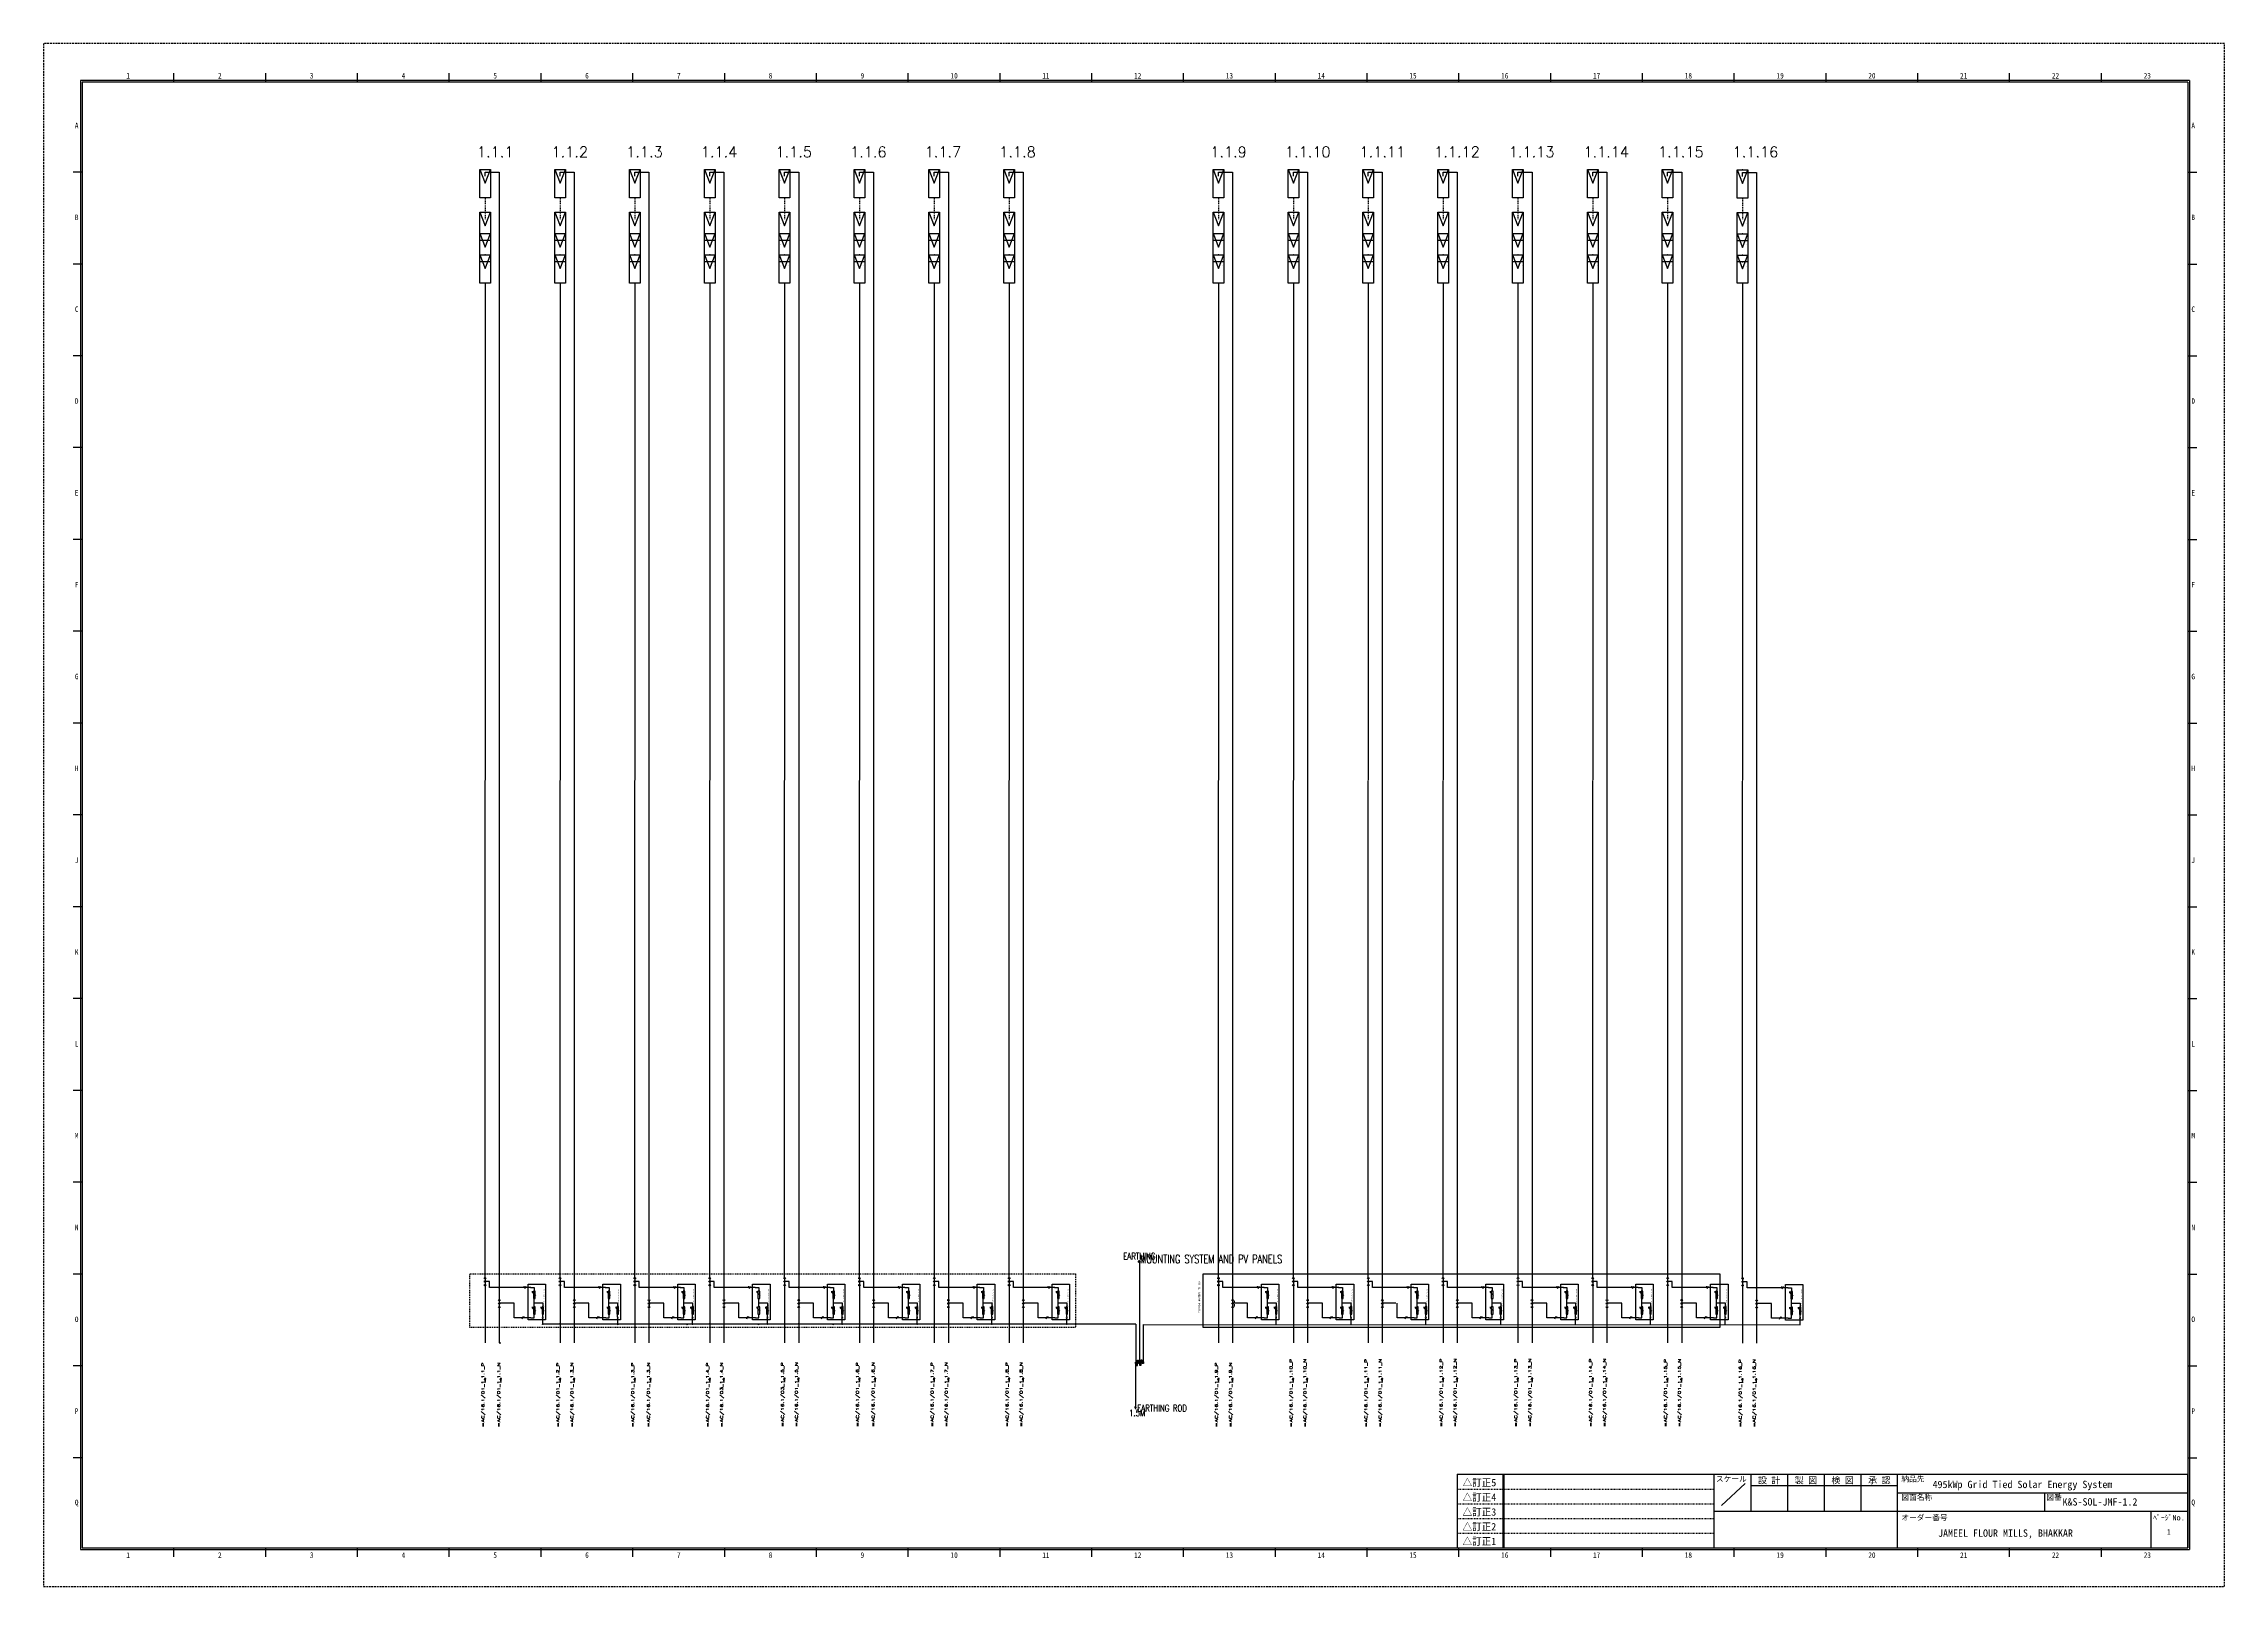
# Model space of a CAD drawing. Header units: inches. Extents: x 6 to 1968, y -75 to 125.
# Drawn here: x 1684.6 to 1967.5, y -75.2 to 124.9 of the extents above; entities that cross this region are included whole.
import ezdxf
from ezdxf.enums import TextEntityAlignment as Align

# ---------------------------------------------------------------- set-up
doc = ezdxf.new("R2010")
doc.units = ezdxf.units.IN
doc.header["$MEASUREMENT"] = 0
for name, pattern in [('DASHEDX2', [1.5, 1, -0.5]), ('HIDDEN', [0.375, 0.25, -0.125]), ('HIDDEN2', [0.1875, 0.125, -0.0625])]:
    doc.linetypes.add(name, pattern=pattern)
for name, color, linetype in [('COMMENT', 4, 'Continuous'), ('DESC', 1, 'Continuous'), ('GRN_10AWG', 3, 'Continuous'), ('GRN_12AWG', 3, 'Continuous'), ('GRY_20AWG', 9, 'Continuous'), ('HIDDEN', 7, 'HIDDEN'), ('LOCBOX', 92, 'HIDDEN2'), ('MISC', 2, 'Continuous'), ('RED_12AWG', 1, 'Continuous'), ('SYMS', 7, 'Continuous'), ('TAGS', 51, 'Continuous'), ('TITLE', 4, 'Continuous'), ('Title Block', 7, 'Continuous'), ('WIREREF', 61, 'Continuous'), ('ZUWAKU', 7, 'Continuous')]:
    doc.layers.add(name, color=color, linetype=linetype)
doc.styles.add('WD', font='romans.shx')
doc.styles.add('WD_IEC', font='isocp2.shx', dxfattribs={"width": 0.9, "height": 4})

# ---------------------------------------------------------------- blocks, each defined once
blk = doc.blocks.new('JIS_border_a0')
at = {"layer": 'ZUWAKU', "color": 5}
for p, q in [((20, 820), (20, 20)), ((1169, 820), (20, 820)), ((1169, 820), (1169, 20)), ((21, 819), (21, 21)), ((1168, 819), (21, 819)), ((1168, 819), (1168, 21)), ((20, 20), (1169, 20)), ((21, 21), (1168, 21)), ((594, 20), (594, 20)), ((644, 20), (644, 20)), ((694, 20), (694, 20)), ((744, 20), (744, 20)), ((794, 20), (794, 20)), ((844, 20), (844, 20))]:
    blk.add_line(p, q, dxfattribs=at)
at = {"layer": 'ZUWAKU'}
for p, q in [((71, 819), (71, 824)), ((121, 819), (121, 824)), ((171, 819), (171, 824)), ((221, 819), (221, 824)), ((271, 819), (271, 824)), ((321, 819), (321, 824)), ((371, 819), (371, 824)), ((421, 819), (421, 824)), ((471, 819), (471, 824)), ((521, 819), (521, 824)), ((571, 819), (571, 824)), ((621, 819), (621, 824)), ((671, 819), (671, 824)), ((721, 819), (721, 824)), ((771, 819), (771, 824)), ((821, 819), (821, 824)), ((871, 819), (871, 824)), ((921, 819), (921, 824)), ((971, 819), (971, 824)), ((1021, 819), (1021, 824)), ((1071, 819), (1071, 824)), ((1121, 819), (1121, 824)), ((21, 770), (16, 770)), ((1168, 770), (1173, 770)), ((21, 720), (16, 720)), ((1168, 720), (1173, 720)), ((21, 670), (16, 670)), ((1168, 670), (1173, 670)), ((21, 620), (16, 620)), ((1168, 620), (1173, 620)), ((21, 570), (16, 570)), ((1168, 570), (1173, 570)), ((21, 520), (16, 520)), ((1168, 520), (1173, 520)), ((21, 470), (16, 470)), ((1168, 470), (1173, 470)), ((21, 420), (16, 420)), ((1168, 420), (1173, 420)), ((21, 370), (16, 370)), ((1168, 370), (1173, 370)), ((21, 320), (16, 320)), ((1168, 320), (1173, 320)), ((21, 270), (16, 270)), ((1168, 270), (1173, 270)), ((21, 220), (16, 220)), ((1168, 220), (1173, 220)), ((21, 170), (16, 170)), ((1168, 170), (1173, 170)), ((21, 120), (16, 120)), ((1168, 120), (1173, 120)), ((21, 70), (16, 70)), ((1168, 70), (1173, 70)), ((71, 16), (71, 21)), ((121, 16), (121, 21)), ((171, 16), (171, 21)), ((221, 16), (221, 21)), ((271, 16), (271, 21)), ((321, 16), (321, 21)), ((371, 16), (371, 21)), ((421, 16), (421, 21)), ((471, 16), (471, 21)), ((521, 16), (521, 21)), ((571, 16), (571, 21)), ((621, 16), (621, 21)), ((671, 16), (671, 21)), ((721, 16), (721, 21)), ((771, 16), (771, 21)), ((821, 16), (821, 21)), ((871, 16), (871, 21)), ((921, 16), (921, 21)), ((971, 16), (971, 21)), ((1021, 16), (1021, 21)), ((1071, 16), (1071, 21)), ((1121, 16), (1121, 21))]:
    blk.add_line(p, q, dxfattribs=at)
at = {"layer": 'ZUWAKU', "color": 5, "linetype": 'DASHEDX2'}
blk.add_lwpolyline([(0, 0), (1188, 0), (1188, 840), (0, 840)], close=True, dxfattribs=at)
at = {"layer": 'COMMENT', "width": 0.8}
for s, p in [('1', (46, 822.5)), ('2', (96, 822.5)), ('3', (146, 822.5)), ('4', (196, 822.5)), ('5', (246, 822.5)), ('6', (296, 822.5)), ('7', (346, 822.5)), ('8', (396, 822.5)), ('9', (446, 822.5)), ('10', (496, 822.5)), ('11', (546, 822.5)), ('12', (596, 822.5)), ('13', (646, 822.5)), ('14', (696, 822.5)), ('15', (746, 822.5)), ('16', (796, 822.5)), ('17', (846, 822.5)), ('18', (896, 822.5)), ('19', (946, 822.5)), ('20', (996, 822.5)), ('21', (1046, 822.5)), ('22', (1096, 822.5)), ('23', (1146, 822.5)), ('A', (18, 795.4)), ('A', (1171, 795.4)), ('B', (18, 745.4)), ('B', (1171, 745.4)), ('C', (18, 695.4)), ('C', (1171, 695.4)), ('D', (18, 645.4)), ('D', (1171, 645.4)), ('E', (18, 595.4)), ('E', (1171, 595.4)), ('F', (18, 545.4)), ('F', (1171, 545.4)), ('G', (18, 495.4)), ('G', (1171, 495.4)), ('H', (18, 445.4)), ('H', (1171, 445.4)), ('J', (18, 395.4)), ('J', (1171, 395.4)), ('K', (18, 345.4)), ('K', (1171, 345.4)), ('L', (18, 295.4)), ('L', (1171, 295.4)), ('M', (18, 245.4)), ('M', (1171, 245.4)), ('N', (18, 195.4)), ('N', (1171, 195.4)), ('O', (18, 145.4)), ('O', (1171, 145.4)), ('P', (18, 95.4)), ('P', (1171, 95.4)), ('Q', (18, 45.4)), ('Q', (1171, 45.4)), ('1', (46, 17)), ('2', (96, 17)), ('3', (146, 17)), ('4', (196, 17)), ('5', (246, 17)), ('6', (296, 17)), ('7', (346, 17)), ('8', (396, 17)), ('9', (446, 17)), ('10', (496, 17)), ('11', (546, 17)), ('12', (596, 17)), ('13', (646, 17)), ('14', (696, 17)), ('15', (746, 17)), ('16', (796, 17)), ('17', (846, 17)), ('18', (896, 17)), ('19', (946, 17)), ('20', (996, 17)), ('21', (1046, 17)), ('22', (1096, 17)), ('23', (1146, 17))]:
    blk.add_text(s, height=3, dxfattribs=at).set_placement(p, align=Align.MIDDLE)
blk = doc.blocks.new('JIS_tblock_a0')
at = {"layer": 'HIDDEN'}
for p, q in [((-398, 32), (-258, 32)), ((-398, 24), (-258, 24)), ((-398, 16), (-258, 16)), ((-398, 8), (-258, 8))]:
    blk.add_line(p, q, dxfattribs=at)
at = {"layer": 'ZUWAKU'}
for p, q in [((-398, 40), (0, 40)), ((-398, 40), (-398, 0)), ((-373, 40), (-373, 0)), ((-372.5, 40), (-372.5, 0)), ((-258, 0), (-258, 40)), ((-238, 40), (-238, 20)), ((-218, 40), (-218, 20)), ((-198, 40), (-198, 20)), ((-178, 40), (-178, 20)), ((-158, 0), (-158, 40)), ((0, 0), (0, 40)), ((-241, 35), (-254, 23)), ((-238, 34), (-158, 34)), ((-158, 30), (0, 30)), ((-78, 30), (-78, 20)), ((-258, 20), (-158, 20)), ((-158, 20), (0, 20)), ((-20, 20), (-20, 0)), ((-398, 0), (0, 0))]:
    blk.add_line(p, q, dxfattribs=at)
at = {"layer": 'TITLE'}
for tag, p, height in [('REVINFO51', (-370, 34), 3), ('ORDER2', (-139, 32.5), 4), ('REVINFO41', (-370, 26), 3), ('SCALE0', (-247.5, 23), 3), ('INFO1', (-139, 22.5), 4), ('REVINFO31', (-370, 18), 3), ('REVINFO21', (-370, 10), 3), ('REVINFO11', (-370, 2), 3), ('ORDER1', (-136, 6), 4)]:
    blk.add_attdef(tag, p, '', height=height, dxfattribs=at)
for tag, p in [('REVDATEY5', (-306, 34)), ('REVDATEM5', (-298, 34)), ('REVDATED5', (-290, 34)), ('REVDESIGN5', (-260, 34)), ('REVDATEY4', (-306, 26)), ('REVDATEM4', (-298, 26)), ('REVDATED4', (-290, 26)), ('REVDESIGN4', (-260, 26)), ('SCALE1', (-251, 29)), ('REVDATEY3', (-306, 18)), ('REVDATEY2', (-306, 10)), ('REVDATEM3', (-298, 18)), ('REVDATEM2', (-298, 10)), ('REVDATED3', (-290, 18)), ('REVDATED2', (-290, 10)), ('REVDESIGN3', (-260, 18)), ('REVDESIGN2', (-260, 10)), ('REVDATEY1', (-306, 2)), ('REVDATEM1', (-298, 2)), ('REVDATED1', (-290, 2)), ('REVDESIGN1', (-260, 2))]:
    blk.add_attdef(tag, text='', height=3, dxfattribs=at).set_placement(p, align=Align.RIGHT)
for tag, height, p in [('DESIGN1', 3, (-228, 27)), ('DESIGN2', 3, (-208, 27)), ('DESIGN3', 3, (-188, 27)), ('DESIGN4', 3, (-168, 27)), ('FILENAME0', 4, (-47.8, 25)), ('PAGE0', 3, (-10.3, 8.6))]:
    blk.add_attdef(tag, text='', height=height, dxfattribs=at).set_placement(p, align=Align.MIDDLE)
at = {"layer": 'TITLE', "flags": 1}
for tag, p in [('TYPE0', (-398, 0)), ('ORDER3', (-398, 0)), ('ORDER4', (-398, 0)), ('ORDER5', (-398, 0)), ('ORDER6', (-398, 0)), ('ORDER7', (-398, 0)), ('ORDER8', (-398, 0)), ('ORDER9', (-398, 0)), ('ORDER10', (-398, 0)), ('ORDER11', (-398, 0)), ('ORDER12', (-398, 0)), ('ORDER13', (-398, 0)), ('ORDER14', (-398, 0)), ('ORDER15', (-398, 0)), ('ORDER16', (-398, 0)), ('ORDER17', (-398, 0)), ('ORDER18', (-398, 0)), ('ORDER19', (-398, 0)), ('ORDER20', (-398, 0)), ('ORDER21', (-398, 0)), ('ORDER22', (-398, 0)), ('ORDER23', (-398, 0)), ('SCALETYPE0', (-398, 0)), ('DATEY1', (-398, 0)), ('DATEM1', (-398, 0)), ('DATED1', (-398, 0)), ('DATEY2', (-398, 0)), ('DATEM2', (-398, 0)), ('DATED2', (-398, 0)), ('BANNAME0', (-398, 0)), ('INFO3', (-398, 0)), ('INFO4', (-398, 0)), ('INFO5', (-398, 0)), ('INFO6', (-398, 0)), ('INFO7', (-398, 0)), ('INFO8', (-398, 0)), ('INFO9', (-398, 0)), ('INFO10', (-398, 0)), ('INFO11', (-398, 0)), ('INFO12', (-398, 0)), ('INFO13', (-398, 0)), ('INFO14', (-398, 0)), ('INFO15', (-398, 0)), ('INFO16', (-398, 0)), ('INFO17', (-398, 0)), ('INFO18', (-398, 0)), ('INFO19', (-398, 0)), ('INFO20', (-398, 0)), ('INFO21', (-398, 0)), ('INFO22', (-398, 0)), ('INFO23', (-398, 0)), ('INFO24', (-398, 0)), ('DATEY3', (-398, 0)), ('DATEM3', (-398, 0)), ('DATED3', (-398, 0)), ('DATEY4', (-398, 0)), ('DATEM4', (-398, 0)), ('DATED4', (-398, 0)), ('DATEY5', (-398, 0)), ('DATEM5', (-398, 0)), ('DATED5', (-398, 0)), ('DATEY6', (-398, 0)), ('DATEM6', (-398, 0)), ('DATED6', (-398, 0)), ('REFERENCETYPE0', (-398, 0)), ('INFO2', (-397.7, 0))]:
    blk.add_attdef(tag, p, '', height=3, dxfattribs=at)
at = {"layer": 'TITLE', "width": 0.8, "flags": 1}
for tag in ['REVINFO12', 'REVINFO13', 'REVINFO22', 'REVINFO23', 'REVINFO32', 'REVINFO33', 'REVINFO42', 'REVINFO43', 'REVINFO52', 'REVINFO53', 'REVINFO61', 'REVINFO62', 'REVINFO63', 'REVINFO71', 'REVINFO72', 'REVINFO73', 'REVINFO81', 'REVINFO82', 'REVINFO83', 'REVDESIGN6', 'REVDESIGN7', 'REVDESIGN8', 'REVDATEY6', 'REVDATEM6', 'REVDATED6', 'REVDATEY7', 'REVDATEM7', 'REVDATED7', 'REVDATEY8', 'REVDATEM8', 'REVDATED8']:
    blk.add_attdef(tag, (-398, 0), '', height=3, dxfattribs=at)
at = {"layer": 'TITLE', "flags": 1}
blk.add_attdef('LPAGE0', text='', height=3, dxfattribs=at).set_placement((-11, 3), align=Align.CENTER)
blk.add_attdef('PAPER0', text='', height=1, dxfattribs=at).set_placement((-3, -1), align=Align.TOP_RIGHT)
at = {"layer": 'ZUWAKU'}
for s, height, p in [('△訂正5', 4, (-395, 33.5)), ('スケール', 3, (-257, 36)), ('納品先', 3, (-156, 36)), ('△訂正4', 4, (-395, 25.5)), ('図面名称', 3, (-156, 26)), ('図番', 3, (-77, 26)), ('△訂正3', 4, (-395, 17.5)), ('△訂正2', 4, (-395, 9.5)), ('オーダー番号', 3, (-156, 15)), ('△訂正1', 4, (-395, 1.5))]:
    blk.add_text(s, height=height, dxfattribs=at).set_placement(p)
for s, height, p in [('設 計', 3.5, (-228, 35)), ('製 図', 3.5, (-208, 35)), ('検 図', 3.5, (-188, 35)), ('承 認', 3.5, (-168, 35)), ('ﾍﾟｰｼﾞNo.', 3, (-10.2, 14.9))]:
    blk.add_text(s, height=height, dxfattribs=at).set_placement(p, align=Align.CENTER)
blk = doc.blocks.new('HA1S4')
for points in [[(0, 0), (-0.031, 0), (0, -0.094), (0.031, 0), (0, 0)], [(0.016, -0.011), (-0.016, -0.011), (0, -0.058), (0.016, -0.011)]]:
    blk.add_lwpolyline(points)
at = {"style": 'WD', "flags": 1}
for tag, p in [('X2TERM01', (0, 0)), ('SIGCODE', (0.035, -0.083))]:
    blk.add_attdef(tag, p, '', height=0.01, dxfattribs=at)
at = {"style": 'WD', "width": 0.7}
for tag, p in [('XREF', (0.088, -0.062)), ('DESC1', (0.088, 0.113))]:
    blk.add_attdef(tag, p, '', height=0.125, dxfattribs=at)
at = {"style": 'WD', "width": 0.8, "flags": 8}
blk.add_attdef('WIRENO', text='', height=0.125, dxfattribs=at).set_placement((0, -0.259), align=Align.CENTER)
blk = doc.blocks.new('WDDOT')
for radius in [0.03, 0.0187, 0.00929]:
    blk.add_circle((0, 0), radius)
blk = doc.blocks.new('VT0_02')
blk.add_circle((0, 0), 0.0699)
at = {"style": 'WD', "flags": 1}
for tag, p in [('X4TERM01', (-0.07, 0)), ('X2TERM01', (0, 0.07)), ('X1TERM01', (0.07, 0)), ('X8TERM01', (0, -0.07))]:
    blk.add_attdef(tag, p, '', height=0.01, dxfattribs=at)
blk = doc.blocks.new('HA1S2')
for points in [[(0, 0), (-0.03, 0), (0, 0.09), (0.03, 0), (0, 0)], [(-0.02, 0.01), (0.02, 0.01), (0, 0.06), (-0.02, 0.01)]]:
    blk.add_lwpolyline(points)
at = {"style": 'WD', "width": 0.8, "flags": 8}
blk.add_attdef('WIRENO', text='', height=0.125, dxfattribs=at).set_placement((0, 0.15), align=Align.CENTER)
at = {"style": 'WD', "flags": 1}
for tag, p in [('X8TERM01', (0, 0)), ('SIGCODE', (0.03, 0.07))]:
    blk.add_attdef(tag, p, '', height=0.01, dxfattribs=at)
at = {"style": 'WD', "width": 0.7}
for tag, p in [('XREF', (0.08, -0.04)), ('DESC1', (0.08, -0.21))]:
    blk.add_attdef(tag, p, '', height=0.125, dxfattribs=at)
blk = doc.blocks.new('VGND2')
for p, q in [((0, -0.125), (0, 0)), ((0.09375, -0.125), (-0.09375, -0.125)), ((-0.0625, -0.171875), (0.0625, -0.171875)), ((-0.03125, -0.21875), (0.03125, -0.21875))]:
    blk.add_line(p, q)
at = {"style": 'WD', "flags": 1}
for tag in ['ASSYCODE', 'X2TERM01', 'CAT', 'FAMILY', 'MFG']:
    blk.add_attdef(tag, (0, 0), '', height=0.01, dxfattribs=at)
at = {"style": 'WD', "width": 0.8}
for tag, p in [('INST', (0.15625, 0.125)), ('LOC', (0.15625, -0.03125)), ('TAG1', (0.15625, -0.1875)), ('DESC1', (0.15625, -0.34375)), ('DESC2', (0.15625, -0.5))]:
    blk.add_attdef(tag, text='', height=0.125, dxfattribs=at).set_placement(p, align=Align.MIDDLE_LEFT)
blk = doc.blocks.new('HT0_01')
for p, q in [((-0.0625, 0.0625), (0.0625, 0.0625)), ((-0.0625, -0.0625), (-0.0625, 0.0625)), ((0.0625, 0.0625), (0.0625, -0.0625)), ((0.0625, -0.0625), (-0.0625, -0.0625))]:
    blk.add_line(p, q)
at = {"style": 'WD', "flags": 1}
for tag, p in [('X4TERM01', (-0.0625, 0)), ('X2TERM01', (0, 0.0625)), ('X1TERM01', (0.0625, 0)), ('X8TERM01', (0, -0.0625))]:
    blk.add_attdef(tag, p, '', height=0.01, dxfattribs=at)
blk = doc.blocks.new('PVM')
at = {"color": 5}
for p, q in [((2.64, 1), (1.37, 0.5)), ((1.37, 0.5), (2.64, 0))]:
    blk.add_line(p, q, dxfattribs=at)
blk.add_lwpolyline([(0, 1), (2.64, 1), (2.64, 0), (0, 0)], close=True, dxfattribs=at)
at = {"layer": 'SYMS', "color": 5, "xscale": 0.3699338068975089, "yscale": 0.3699338068975089, "zscale": 0.3699338068975089}
for p in [(0, 0.5), (2.64, 0.5)]:
    blk.add_blockref('HT0_01', p, dxfattribs=at)
at = {"color": 5, "char_height": 0.065, "attachment_point": 1}
for s, insert, rotation in [('+', (1.62, 0.88), 180), ('-', (1.57, 0.07), 90)]:
    blk.add_mtext_dynamic_manual_height_columns(s, width=0.0989, gutter_width=0.325, heights=[0], dxfattribs=dict(at, insert=insert, rotation=rotation))
blk = doc.blocks.new('HT0_02')
blk.add_circle((0, 0), 0.0699)
at = {"style": 'WD', "flags": 1}
for tag, p in [('X4TERM01', (-0.07, 0)), ('X2TERM01', (0, 0.07)), ('X1TERM01', (0.07, 0)), ('X8TERM01', (0, -0.07))]:
    blk.add_attdef(tag, p, '', height=0.01, dxfattribs=at)
blk = doc.blocks.new('HGND4')
for p, q in [((0, 0), (10, 0)), ((10, -4), (10, 4)), ((11, -2), (11, 2)), ((12, -1), (12, 1))]:
    blk.add_line(p, q)
blk.add_circle((10, 0), 5)
at = {"style": 'WD_IEC'}
for tag, p in [('TAG1', (2, 5)), ('INST', (2, 12)), ('LOC', (2, 8))]:
    blk.add_attdef(tag, text='', height=2.5, dxfattribs=at).set_placement(p, align=Align.RIGHT)
at = {"style": 'WD_IEC', "flags": 1}
blk.add_attdef('X4TERM01', (0, 0), '', height=0.32, dxfattribs=at)
blk = doc.blocks.new('VT0_05')
blk.add_lwpolyline([(0.1, -0.1), (0, 0.1), (-0.1, -0.1)], close=True)
at = {"style": 'WD', "flags": 1}
for tag, p in [('X2TERM01', (0, 0.1)), ('X1TERM01', (0, 0)), ('X4TERM01', (0, 0)), ('X8TERM01', (0, -0.1))]:
    blk.add_attdef(tag, p, '', height=0.01, dxfattribs=at)
blk = doc.blocks.new('Lightening Surge Arrestor')
at = {"color": 7}
for p, q in [((0.5, 2.92), (0.5, 2.83)), ((0.5, 2.83), (0.83, 2.5)), ((0.5, 1.46), (0.5, 1.37)), ((0.5, 1.37), (0.83, 1.04)), ((1.31, 1.46), (1.31, 1.37)), ((1.31, 1.37), (1.63, 1.04))]:
    blk.add_line(p, q, dxfattribs=at)
for points in [[(0.11, 3.57), (1.75, 3.57), (1.75, 0.22), (0.11, 0.22)], [(0.77, 2.92), (0.61, 2.92), (0.61, 2.23), (0.77, 2.23)], [(0.77, 1.46), (0.61, 1.46), (0.61, 0.76), (0.77, 0.76)], [(1.57, 1.46), (1.42, 1.46), (1.42, 0.76), (1.57, 0.76)]]:
    blk.add_lwpolyline(points, close=True, dxfattribs=at)
at = {"layer": 'GRY_20AWG', "color": 7}
blk.add_line((1.49, 0.5), (1.49, 0.47), dxfattribs=at)
at = {"layer": 'RED_12AWG', "color": 7}
for p, q in [((0.38, 3.25), (0.69, 3.25)), ((0.69, 2.92), (0.68, 2.92)), ((0.68, 1.46), (0.68, 2.23)), ((0.69, 3.25), (0.69, 2.93)), ((0.68, 1.83), (1.49, 1.83)), ((0.69, 1.46), (0.68, 1.46)), ((0.69, 0.43), (0.69, 0.77)), ((1.49, 1.83), (1.49, 1.47)), ((1.49, 0.5), (1.49, 0.76))]:
    blk.add_line(p, q, dxfattribs=at)
at = {"layer": 'RED_12AWG', "color": 0}
blk.add_line((0.38, 0.43), (0.69, 0.43), dxfattribs=at)
at = {"layer": 'SYMS', "color": 7}
for name, p, xscale, yscale, zscale in [('HT0_02', (0.36, 3.25), 0.3314421991292846, 0.3314421991292846, 0.3314421991292846), ('VT0_05', (0.69, 2.92), 0.1052161047490845, 0.1052161047490845, 0.1052161047490845), ('VT0_05', (0.69, 1.46), 0.1052161047490845, 0.1052161047490845, 0.1052161047490845), ('HT0_02', (0.69, 1.46), 0.01504368401050088, 0.01504368401050088, 0.01504368401050088), ('VT0_05', (1.49, 1.46), 0.1052161047490845, 0.1052161047490845, 0.1052161047490845)]:
    blk.add_blockref(name, p, dxfattribs=dict(at, xscale=xscale, yscale=yscale, zscale=zscale))
at = {"layer": 'SYMS', "color": 7, "xscale": -0.1052161047490845, "yscale": 0.1052161047490845, "zscale": 0.1052161047490845, "rotation": 180}
for p in [(0.69, 2.23), (0.69, 0.77), (1.49, 0.77)]:
    blk.add_blockref('VT0_05', p, dxfattribs=at)
at = {"layer": 'SYMS', "xscale": 0.3314421991292846, "yscale": 0.3314421991292846, "zscale": 0.3314421991292846}
blk.add_blockref('HT0_02', (0.36, 0.43), dxfattribs=at)
at = {"layer": 'SYMS', "color": 7}
ref = blk.add_blockref('HGND4', (1.49, 0.47), dxfattribs=dict(at, xscale=0.005, yscale=0.005, zscale=0.005, rotation=270))
ref.add_attrib('TAG1', 'PE', dxfattribs={"layer": 'TAGS', "height": 0.0125, "rotation": 270, "style": 'WD_IEC'}).set_placement((1.51, 0.46), align=Align.RIGHT)
at = {"color": 7, "insert": (1.57, 1.49), "char_height": 0.065, "attachment_point": 1, "rotation": 90}
blk.add_mtext_dynamic_manual_height_columns('YCS6-C-T1/T2-1000DC-PV/20KA-40KA', width=1.8749, gutter_width=0.325, heights=[0], dxfattribs=at)
at = {"color": 7}
for tag, p in [('+', (0.45, 3.31)), ('-', (0.46, 0.49))]:
    blk.add_attdef(tag, p, '', height=0.065, dxfattribs=at)
blk.add_attdef('YCS6-C-T1/T2-1000DC-PV/20KA-40KA', (1.65, 1.49), '', height=0.065, rotation=90, dxfattribs=at)
blk = doc.blocks.new('HW01')
for p, q in [((0.06, 0.12), (-0.06, -0.12)), ((0.03, 0), (-0.03, 0))]:
    blk.add_line(p, q)
at = {"style": 'WD', "width": 0.8}
blk.add_attdef('TAG1', text='', height=0.125, dxfattribs=at).set_placement((-0.03, 0.03), align=Align.RIGHT)
at = {"style": 'WD', "width": 0.7, "flags": 1}
for tag, p in [('INST', (0, 0.36)), ('LOC', (0, 0.19)), ('DESC1', (0, -0.46)), ('DESC2', (0, -0.61)), ('XREF', (0, -0.3))]:
    blk.add_attdef(tag, text='', height=0.125, dxfattribs=at).set_placement(p, align=Align.CENTER)
at = {"style": 'WD', "flags": 1}
for tag, p in [('X4TERM01', (-0.03, 0)), ('X1TERM01', (0.03, 0))]:
    blk.add_attdef(tag, p, '', height=0.0125, dxfattribs=at)
at = {"linetype": 'Continuous', "style": 'WD', "flags": 9}
blk.add_attdef('ASSYCODE', text='', height=0.01, dxfattribs=at).set_placement((0.03, 0.04), align=Align.CENTER)
at = {"style": 'WD'}
for tag, p in [('X2LINK', (0, 0.12)), ('X8LINK', (0, -0.12))]:
    blk.add_attdef(tag, p, '', height=0.01, dxfattribs=at)
at = {"style": 'WD', "flags": 9}
blk.add_attdef('FAMILY', text='', height=0.01, dxfattribs=at).set_placement((0.02, 0.12), align=Align.CENTER)
at = {"style": 'WD', "width": 0.8}
blk.add_attdef('RATING1', (0.09, 0.03), '', height=0.125, dxfattribs=at)
at = {"style": 'WD', "width": 0.8, "flags": 1}
blk.add_attdef('MFG', text='', height=0.0938, dxfattribs=at).set_placement((-0.12, -0.03), align=Align.TOP_RIGHT)
blk.add_attdef('CAT', text='', height=0.0938, dxfattribs=at).set_placement((0.03, -0.03), align=Align.TOP_LEFT)

msp = doc.modelspace()

# ---------------------------------------------------------------- linework, layer by layer
at = {"layer": 'GRN_10AWG'}
for p, q in [((1826.84, -46.1), (1826.84, -33.09)), ((1759.08, -41.21), (1759.08, -40.38)), ((1768.79, -41.21), (1768.79, -40.38)), ((1778.5, -41.21), (1778.5, -40.38)), ((1797.93, -41.21), (1797.93, -40.38)), ((1826.32, -41.2), (1811.78, -41.2)), ((1826.32, -41.2), (1826.32, -46.2)), ((1827.28, -41.21), (1827.28, -46.1)), ((1827.28, -41.21), (1912.51, -41.25)), ((1844.51, -41.21), (1844.51, -40.38)), ((1854.23, -41.21), (1854.23, -40.38)), ((1863.94, -41.21), (1863.94, -40.38)), ((1873.65, -41.21), (1873.65, -40.38)), ((1883.37, -41.21), (1883.37, -40.38)), ((1893.08, -41.21), (1893.08, -40.38)), ((1902.79, -41.25), (1902.79, -40.38)), ((1912.51, -41.25), (1912.51, -40.42)), ((1826.27, -46.2), (1826.27, -51.81))]:
    msp.add_line(p, q, dxfattribs=at)
at = {"layer": 'GRN_10AWG', "color": 7}
for p, q in [((1788.22, -41.21), (1788.22, -40.38)), ((1807.64, -41.21), (1807.64, -40.38)), ((1817.35, -41.21), (1817.35, -40.38))]:
    msp.add_line(p, q, dxfattribs=at)
at = {"layer": 'GRN_12AWG'}
for p, q in [((1749.36, -41.2), (1749.36, -40.37)), ((1749.52, -41.2), (1749.36, -41.2)), ((1751.53, -41.2), (1749.52, -41.2)), ((1753.36, -41.2), (1751.67, -41.2)), ((1761.24, -41.2), (1753.5, -41.2)), ((1763.07, -41.2), (1761.38, -41.2)), ((1770.95, -41.2), (1763.21, -41.2)), ((1780.67, -41.2), (1772.92, -41.2)), ((1782.5, -41.2), (1780.81, -41.2)), ((1790.38, -41.2), (1782.64, -41.2)), ((1792.21, -41.2), (1790.52, -41.2)), ((1800.09, -41.2), (1792.35, -41.2)), ((1801.92, -41.2), (1800.23, -41.2)), ((1809.81, -41.2), (1802.06, -41.2)), ((1811.64, -41.2), (1809.94, -41.2))]:
    msp.add_line(p, q, dxfattribs=at)
at = {"layer": 'GRN_12AWG', "color": 7}
msp.add_line((1772.79, -41.2), (1771.09, -41.2), dxfattribs=at)
at = {"layer": 'GRN_12AWG'}
for centre in [(1751.6, -41.2), (1753.43, -41.2), (1761.31, -41.2), (1763.14, -41.2), (1780.74, -41.2), (1782.57, -41.2), (1790.45, -41.2), (1792.28, -41.2), (1800.16, -41.2), (1801.99, -41.2), (1809.88, -41.2)]:
    msp.add_arc(centre, 0.0692, 0, 180, dxfattribs=at)
at = {"layer": 'GRN_12AWG', "color": 7}
for centre in [(1771.02, -41.2), (1772.86, -41.2), (1811.71, -41.2)]:
    msp.add_arc(centre, 0.0692, 0, 180, dxfattribs=at)
at = {"layer": 'GRY_20AWG'}
for p, q in [((1826.76, -33.12), (1826.76, -33)), ((1826.81, -33.12), (1826.76, -33.12)), ((1826.32, -46.29), (1826.27, -46.29)), ((1826.41, -46.2), (1826.41, -46.54)), ((1826.41, -46.54), (1826.53, -46.54)), ((1826.53, -46.54), (1826.53, -45.85)), ((1826.53, -45.85), (1826.64, -45.85)), ((1826.64, -45.85), (1826.64, -46.2)), ((1826.74, -46.1), (1826.84, -46.1)), ((1826.84, -46.54), (1826.84, -46.2)), ((1826.98, -46.54), (1826.84, -46.54)), ((1827.12, -45.85), (1826.98, -45.85)), ((1826.98, -45.85), (1826.98, -46.54)), ((1827.22, -46.1), (1827.08, -46.1)), ((1827.12, -46.2), (1827.12, -45.85)), ((1827.36, -46.1), (1827.22, -46.1)), ((1827.36, -46.2), (1827.36, -46.1))]:
    msp.add_line(p, q, dxfattribs=at)
at = {"layer": 'LOCBOX', "color": 7}
msp.add_lwpolyline([(1739.89, -34.65), (1818.5, -34.65), (1818.5, -41.61), (1739.89, -41.61)], close=True, dxfattribs=at)
at = {"layer": 'RED_12AWG', "color": 7}
for p, q in [((1741.88, 107.7), (1741.88, 108.21)), ((1741.88, 108.21), (1743.72, 108.21)), ((1751.6, 107.7), (1751.6, 108.21)), ((1751.6, 108.21), (1753.43, 108.21)), ((1761.31, 107.7), (1761.31, 108.21)), ((1761.31, 108.21), (1763.14, 108.21)), ((1771.02, 107.7), (1771.02, 108.21)), ((1771.02, 108.21), (1772.86, 108.21)), ((1780.74, 107.7), (1780.74, 108.21)), ((1780.74, 108.21), (1782.57, 108.21)), ((1790.45, 107.7), (1790.45, 108.21)), ((1790.45, 108.21), (1792.28, 108.21)), ((1800.16, 107.7), (1800.16, 108.21)), ((1800.16, 108.21), (1801.99, 108.21)), ((1809.88, 107.7), (1809.88, 108.21)), ((1809.88, 108.21), (1811.71, 108.21)), ((1837.04, 107.7), (1837.04, 108.21)), ((1837.04, 108.21), (1838.87, 108.21)), ((1846.75, 107.7), (1846.75, 108.21)), ((1846.75, 108.21), (1848.58, 108.21)), ((1856.46, 107.7), (1856.46, 108.21)), ((1856.46, 108.21), (1858.29, 108.21)), ((1866.17, 107.7), (1866.17, 108.21)), ((1866.17, 108.21), (1868.01, 108.21)), ((1875.89, 107.7), (1875.89, 108.21)), ((1875.89, 108.21), (1877.72, 108.21)), ((1885.6, 107.7), (1885.6, 108.21)), ((1885.6, 108.21), (1887.43, 108.21)), ((1895.31, 107.7), (1895.31, 108.21)), ((1895.31, 108.21), (1897.14, 108.21)), ((1905.03, 107.66), (1905.03, 108.17)), ((1905.03, 108.17), (1906.86, 108.17)), ((1741.88, -35.32), (1741.88, -35.55)), ((1741.88, -35.74), (1741.88, -36.03)), ((1741.88, -36.22), (1741.88, -43.61)), ((1742.47, -35.66), (1741.98, -35.66)), ((1742.47, -36.44), (1742.47, -35.66)), ((1747.02, -36.44), (1742.47, -36.44)), ((1743.72, -36.51), (1743.72, -43.61)), ((1747.8, -36.44), (1747.11, -36.44)), ((1751.6, -35.32), (1751.6, -35.55)), ((1751.6, -35.74), (1751.6, -36.03)), ((1751.6, -36.22), (1751.6, -43.61)), ((1752.18, -35.66), (1751.69, -35.66)), ((1752.18, -36.44), (1752.18, -35.66)), ((1756.74, -36.44), (1752.18, -36.44)), ((1753.43, -36.51), (1753.43, -43.61)), ((1757.51, -36.44), (1756.82, -36.44)), ((1761.31, -35.32), (1761.31, -35.55)), ((1761.31, -35.74), (1761.31, -36.03)), ((1761.31, -36.22), (1761.31, -43.61)), ((1761.89, -35.66), (1761.41, -35.66)), ((1761.89, -36.44), (1761.89, -35.66)), ((1766.45, -36.44), (1761.89, -36.44)), ((1763.14, -36.51), (1763.14, -43.61)), ((1767.22, -36.44), (1766.54, -36.44)), ((1771.02, -35.32), (1771.02, -35.55)), ((1771.02, -35.74), (1771.02, -36.03)), ((1771.02, -36.22), (1771.02, -43.61)), ((1771.61, -35.66), (1771.12, -35.66)), ((1771.61, -36.44), (1771.61, -35.66)), ((1776.16, -36.44), (1771.61, -36.44)), ((1772.86, -36.51), (1772.86, -43.61)), ((1776.94, -36.44), (1776.25, -36.44)), ((1780.74, -35.32), (1780.74, -35.55)), ((1780.74, -35.74), (1780.74, -36.03)), ((1780.74, -36.22), (1780.74, -43.61)), ((1781.32, -35.66), (1780.83, -35.66)), ((1781.32, -36.44), (1781.32, -35.66)), ((1785.88, -36.44), (1781.32, -36.44)), ((1782.57, -36.51), (1782.57, -43.61)), ((1786.65, -36.44), (1785.96, -36.44)), ((1790.45, -35.32), (1790.45, -35.55)), ((1790.45, -35.74), (1790.45, -36.03)), ((1790.45, -36.22), (1790.45, -43.61)), ((1791.03, -35.66), (1790.55, -35.66)), ((1791.03, -36.44), (1791.03, -35.66)), ((1795.59, -36.44), (1791.03, -36.44)), ((1792.28, -36.51), (1792.28, -43.61)), ((1796.36, -36.44), (1795.68, -36.44)), ((1800.16, -35.32), (1800.16, -35.55)), ((1800.16, -35.74), (1800.16, -36.03)), ((1800.16, -36.22), (1800.16, -43.61)), ((1800.75, -35.66), (1800.26, -35.66)), ((1800.75, -36.44), (1800.75, -35.66)), ((1805.3, -36.44), (1800.75, -36.44)), ((1801.99, -36.51), (1801.99, -43.61)), ((1806.07, -36.44), (1805.39, -36.44)), ((1809.88, -35.32), (1809.88, -35.55)), ((1809.88, -35.74), (1809.88, -36.03)), ((1809.88, -36.22), (1809.88, -43.61)), ((1810.46, -35.66), (1809.97, -35.66)), ((1810.46, -36.44), (1810.46, -35.66)), ((1815.01, -36.44), (1810.46, -36.44)), ((1811.71, -36.51), (1811.71, -43.61)), ((1815.79, -36.44), (1815.1, -36.44)), ((1837.04, -35.32), (1837.04, -35.55)), ((1837.04, -35.74), (1837.04, -36.03)), ((1837.04, -36.22), (1837.04, -43.61)), ((1837.62, -35.66), (1837.13, -35.66)), ((1837.62, -36.44), (1837.62, -35.66)), ((1842.17, -36.44), (1837.62, -36.44)), ((1838.87, -36.51), (1838.87, -43.61)), ((1842.95, -36.44), (1842.26, -36.44)), ((1846.75, -35.32), (1846.75, -35.55)), ((1846.75, -35.74), (1846.75, -36.03)), ((1846.75, -36.22), (1846.75, -43.61)), ((1847.33, -35.66), (1846.84, -35.66)), ((1847.33, -36.44), (1847.33, -35.66)), ((1851.89, -36.44), (1847.33, -36.44)), ((1848.58, -36.51), (1848.58, -43.61)), ((1852.66, -36.44), (1851.97, -36.44)), ((1856.46, -35.32), (1856.46, -35.55)), ((1856.46, -35.74), (1856.46, -36.03)), ((1856.46, -36.22), (1856.46, -43.61)), ((1857.04, -35.66), (1856.56, -35.66)), ((1857.04, -36.44), (1857.04, -35.66)), ((1861.6, -36.44), (1857.04, -36.44)), ((1858.29, -36.51), (1858.29, -43.61)), ((1862.37, -36.44), (1861.69, -36.44)), ((1866.17, -35.32), (1866.17, -35.55)), ((1866.17, -35.74), (1866.17, -36.03)), ((1866.17, -36.22), (1866.17, -43.61)), ((1866.76, -35.66), (1866.27, -35.66)), ((1866.76, -36.44), (1866.76, -35.66)), ((1871.31, -36.44), (1866.76, -36.44)), ((1868.01, -36.51), (1868.01, -43.61)), ((1872.09, -36.44), (1871.4, -36.44)), ((1875.89, -35.32), (1875.89, -35.55)), ((1875.89, -35.74), (1875.89, -36.03)), ((1875.89, -36.22), (1875.89, -43.61)), ((1876.47, -35.66), (1875.98, -35.66)), ((1876.47, -36.44), (1876.47, -35.66)), ((1881.03, -36.44), (1876.47, -36.44)), ((1877.72, -36.51), (1877.72, -43.61)), ((1881.8, -36.44), (1881.11, -36.44)), ((1885.6, -35.32), (1885.6, -35.55)), ((1885.6, -35.74), (1885.6, -36.03)), ((1885.6, -36.22), (1885.6, -43.61)), ((1886.18, -35.66), (1885.7, -35.66)), ((1886.18, -36.44), (1886.18, -35.66)), ((1890.74, -36.44), (1886.18, -36.44)), ((1887.43, -36.51), (1887.43, -43.61)), ((1891.51, -36.44), (1890.83, -36.44)), ((1895.31, -35.32), (1895.31, -35.55)), ((1895.31, -35.74), (1895.31, -36.03)), ((1895.31, -36.22), (1895.31, -43.61)), ((1895.9, -35.66), (1895.41, -35.66)), ((1895.9, -36.44), (1895.9, -35.66)), ((1900.45, -36.44), (1895.9, -36.44)), ((1897.14, -36.51), (1897.14, -43.61)), ((1901.22, -36.44), (1900.54, -36.44)), ((1905.03, -35.36), (1905.03, -35.59)), ((1905.03, -35.78), (1905.03, -36.06)), ((1905.03, -36.26), (1905.03, -43.65)), ((1905.61, -35.7), (1905.12, -35.7)), ((1905.61, -36.48), (1905.61, -35.7)), ((1910.17, -36.48), (1905.61, -36.48)), ((1906.86, -36.55), (1906.86, -43.65)), ((1910.94, -36.48), (1910.25, -36.48)), ((1743.72, -38.17), (1743.72, -38.4)), ((1743.72, -38.59), (1743.72, -38.87)), ((1745.64, -38.46), (1743.82, -38.46)), ((1745.64, -40.35), (1745.64, -38.46)), ((1755.36, -38.46), (1753.53, -38.46)), ((1755.36, -40.35), (1755.36, -38.46)), ((1763.15, -38.17), (1763.15, -38.4)), ((1763.15, -38.59), (1763.15, -38.87)), ((1765.07, -38.46), (1763.24, -38.46)), ((1765.07, -40.35), (1765.07, -38.46)), ((1772.86, -38.17), (1772.86, -38.4)), ((1772.86, -38.59), (1772.86, -38.87)), ((1774.78, -38.46), (1772.96, -38.46)), ((1774.78, -40.35), (1774.78, -38.46)), ((1782.57, -38.17), (1782.57, -38.4)), ((1782.57, -38.59), (1782.57, -38.87)), ((1784.5, -38.46), (1782.67, -38.46)), ((1784.5, -40.35), (1784.5, -38.46)), ((1792.29, -38.17), (1792.29, -38.4)), ((1792.29, -38.59), (1792.29, -38.87)), ((1794.21, -38.46), (1792.38, -38.46)), ((1794.21, -40.35), (1794.21, -38.46)), ((1802, -38.17), (1802, -38.4)), ((1802, -38.59), (1802, -38.87)), ((1803.92, -38.46), (1802.1, -38.46)), ((1803.92, -40.35), (1803.92, -38.46)), ((1811.71, -38.17), (1811.71, -38.4)), ((1811.71, -38.59), (1811.71, -38.87)), ((1813.63, -38.46), (1811.81, -38.46)), ((1813.63, -40.35), (1813.63, -38.46)), ((1840.79, -38.46), (1838.97, -38.46)), ((1839.07, -38.17), (1839.07, -38.4)), ((1839.07, -38.59), (1839.07, -38.87)), ((1840.79, -40.35), (1840.79, -38.46)), ((1848.59, -38.17), (1848.59, -38.4)), ((1848.59, -38.59), (1848.59, -38.87)), ((1850.51, -38.46), (1848.68, -38.46)), ((1850.51, -40.35), (1850.51, -38.46)), ((1858.3, -38.17), (1858.3, -38.4)), ((1858.3, -38.59), (1858.3, -38.87)), ((1860.03, -38.46), (1858.4, -38.46)), ((1860.22, -40.35), (1860.22, -38.46)), ((1868.01, -38.17), (1868.01, -38.4)), ((1868.01, -38.59), (1868.01, -38.87)), ((1869.93, -38.46), (1868.11, -38.46)), ((1869.93, -40.35), (1869.93, -38.46)), ((1877.72, -38.17), (1877.72, -38.4)), ((1877.72, -38.59), (1877.72, -38.87)), ((1879.65, -38.46), (1877.82, -38.46)), ((1879.65, -40.35), (1879.65, -38.46)), ((1887.44, -38.17), (1887.44, -38.4)), ((1887.44, -38.59), (1887.44, -38.87)), ((1889.36, -38.46), (1887.53, -38.46)), ((1889.36, -40.35), (1889.36, -38.46)), ((1899.07, -38.46), (1897.25, -38.46)), ((1899.07, -40.35), (1899.07, -38.46)), ((1906.86, -38.21), (1906.86, -38.44)), ((1906.86, -38.63), (1906.86, -38.91)), ((1908.79, -38.5), (1906.96, -38.5)), ((1908.79, -40.39), (1908.79, -38.5)), ((1746.68, -40.35), (1745.64, -40.35)), ((1747.8, -40.35), (1746.76, -40.35)), ((1756.39, -40.35), (1755.36, -40.35)), ((1757.51, -40.35), (1756.48, -40.35)), ((1766.1, -40.35), (1765.07, -40.35)), ((1767.22, -40.35), (1766.19, -40.35)), ((1775.82, -40.35), (1774.78, -40.35)), ((1776.94, -40.35), (1775.9, -40.35)), ((1785.53, -40.35), (1784.5, -40.35)), ((1786.65, -40.35), (1785.62, -40.35)), ((1795.24, -40.35), (1794.21, -40.35)), ((1796.36, -40.35), (1795.33, -40.35)), ((1804.95, -40.35), (1803.92, -40.35)), ((1806.07, -40.35), (1805.04, -40.35)), ((1814.67, -40.35), (1813.63, -40.35)), ((1815.79, -40.35), (1814.75, -40.35)), ((1841.83, -40.35), (1840.79, -40.35)), ((1842.95, -40.35), (1841.91, -40.35)), ((1851.54, -40.35), (1850.51, -40.35)), ((1852.66, -40.35), (1851.63, -40.35)), ((1861.25, -40.35), (1860.22, -40.35)), ((1862.37, -40.35), (1861.34, -40.35)), ((1870.97, -40.35), (1869.93, -40.35)), ((1872.09, -40.35), (1871.05, -40.35)), ((1880.68, -40.35), (1879.65, -40.35)), ((1881.8, -40.35), (1880.77, -40.35)), ((1890.39, -40.35), (1889.36, -40.35)), ((1891.51, -40.35), (1890.48, -40.35)), ((1900.11, -40.35), (1899.07, -40.35)), ((1901.22, -40.35), (1900.19, -40.35)), ((1909.82, -40.39), (1908.79, -40.39)), ((1910.94, -40.39), (1909.9, -40.39)), ((1743.72, -43.61), (1743.92, -43.61))]:
    msp.add_line(p, q, dxfattribs=at)
at = {"layer": 'RED_12AWG', "color": 7, "ltscale": 2}
for p, q in [((1743.72, 108.21), (1743.72, -36.37)), ((1753.43, 108.21), (1753.43, -36.37)), ((1763.14, 108.21), (1763.14, -36.37)), ((1772.86, 108.21), (1772.86, -36.37)), ((1782.57, 108.21), (1782.57, -36.37)), ((1792.28, 108.21), (1792.28, -36.37)), ((1801.99, 108.21), (1801.99, -36.37)), ((1811.71, 108.21), (1811.71, -36.37)), ((1838.87, 108.21), (1838.87, -36.37)), ((1848.58, 108.21), (1848.58, -36.37)), ((1858.29, 108.21), (1858.29, -36.37)), ((1868.01, 108.21), (1868.01, -36.37)), ((1877.72, 108.21), (1877.72, -36.37)), ((1887.43, 108.21), (1887.43, -36.37)), ((1897.14, 108.21), (1897.14, -36.37)), ((1906.86, 108.17), (1906.86, -36.41)), ((1741.88, 93.8), (1741.85, -35.13)), ((1751.6, 93.8), (1751.57, -35.13)), ((1761.31, 93.8), (1761.28, -35.13)), ((1771.02, 93.8), (1770.99, -35.13)), ((1780.74, 93.8), (1780.7, -35.13)), ((1790.45, 93.8), (1790.42, -35.13)), ((1800.16, 93.8), (1800.13, -35.13)), ((1809.88, 93.8), (1809.84, -35.13)), ((1837.04, 93.8), (1837, -35.13)), ((1846.75, 93.8), (1846.72, -35.13)), ((1856.46, 93.8), (1856.43, -35.13)), ((1866.17, 93.8), (1866.14, -35.13)), ((1875.89, 93.8), (1875.86, -35.13)), ((1885.6, 93.8), (1885.57, -35.13)), ((1895.31, 93.8), (1895.28, -35.13)), ((1905.03, 93.77), (1904.99, -35.16)), ((1838.87, 29.73), (1838.87, -36.37)), ((1848.58, 29.73), (1848.58, -36.37)), ((1858.29, 29.73), (1858.29, -36.37)), ((1868.01, 29.73), (1868.01, -36.37)), ((1877.72, 29.73), (1877.72, -36.37)), ((1887.43, 29.73), (1887.43, -36.37)), ((1897.14, 29.73), (1897.14, -36.37)), ((1906.86, 29.7), (1906.86, -36.41)), ((1837, 15.33), (1837, -35.13)), ((1846.72, 15.33), (1846.72, -35.13)), ((1856.43, 15.33), (1856.43, -35.13)), ((1866.14, 15.33), (1866.14, -35.13)), ((1875.86, 15.33), (1875.86, -35.13)), ((1885.57, 15.33), (1885.57, -35.13)), ((1895.28, 15.33), (1895.28, -35.13)), ((1904.99, 15.29), (1904.99, -35.16))]:
    msp.add_line(p, q, dxfattribs=at)
at = {"layer": 'RED_12AWG', "color": 7, "linetype": 'HIDDEN2'}
for p, q in [((1741.88, 104.9), (1741.88, 102.13)), ((1751.6, 104.9), (1751.6, 102.13)), ((1761.31, 104.9), (1761.31, 102.13)), ((1771.02, 104.9), (1771.02, 102.13)), ((1780.74, 104.9), (1780.74, 102.13)), ((1790.45, 104.9), (1790.45, 102.13)), ((1800.16, 104.9), (1800.16, 102.13)), ((1809.88, 104.9), (1809.88, 102.13)), ((1837.04, 104.9), (1837.04, 102.13)), ((1846.75, 104.9), (1846.75, 102.13)), ((1856.46, 104.9), (1856.46, 102.13)), ((1866.17, 104.9), (1866.17, 102.13)), ((1875.89, 104.9), (1875.89, 102.13)), ((1885.6, 104.9), (1885.6, 102.13)), ((1895.31, 104.9), (1895.31, 102.13)), ((1905.03, 104.86), (1905.03, 102.1))]:
    msp.add_line(p, q, dxfattribs=at)
at = {"layer": 'RED_12AWG', "color": 7}
msp.add_lwpolyline([(1835.04, -34.65), (1902.1, -34.65), (1902.1, -41.61), (1835.04, -41.61)], close=True, dxfattribs=at)
for centre in [(1743.72, -36.44), (1753.43, -36.44), (1763.14, -36.44), (1772.86, -36.44), (1782.57, -36.44), (1792.28, -36.44), (1801.99, -36.44), (1811.71, -36.44), (1838.87, -36.44), (1848.58, -36.44), (1858.29, -36.44), (1868.01, -36.44), (1877.72, -36.44), (1887.43, -36.44), (1897.14, -36.44), (1906.86, -36.48)]:
    msp.add_arc(centre, 0.0692, 90, 270, dxfattribs=at)

# ---------------------------------------------------------------- block references
at = {"xscale": 0.2381753094695285, "yscale": 0.2381753094695285, "zscale": 0.2381753094695285}
msp.add_blockref('JIS_border_a0', (1684.6, -75.18), dxfattribs=at)
msp.add_blockref('JIS_tblock_a0', (1962.79, -70.18), dxfattribs=at).add_auto_attribs({'ORDER1': 'JAMEEL FLOUR MILLS, BHAKKAR', 'ORDER2': '495kWp Grid Tied Solar Energy System', 'FILENAME0': 'K&S-SOL-JMF-1.2', 'PAGE0': '1'})
at = {"layer": 'RED_12AWG', "color": 7, "xscale": 1.383060652870418, "yscale": 1.383060652870418, "zscale": 1.383060652870418}
for name, p in [('VT0_02', (1741.88, -35.22)), ('VT0_02', (1741.88, -35.65)), ('VT0_02', (1741.88, -36.12)), ('Lightening Surge Arrestor', (1747.3, -40.94)), ('VT0_02', (1751.6, -35.22)), ('VT0_02', (1751.6, -35.65)), ('VT0_02', (1751.6, -36.12)), ('Lightening Surge Arrestor', (1757.01, -40.94)), ('VT0_02', (1761.31, -35.22)), ('VT0_02', (1761.31, -35.65)), ('VT0_02', (1761.31, -36.12)), ('Lightening Surge Arrestor', (1766.73, -40.94)), ('VT0_02', (1771.02, -35.22)), ('VT0_02', (1771.02, -35.65)), ('VT0_02', (1771.02, -36.12)), ('Lightening Surge Arrestor', (1776.44, -40.94)), ('VT0_02', (1780.74, -35.22)), ('VT0_02', (1780.74, -35.65)), ('VT0_02', (1780.74, -36.12)), ('Lightening Surge Arrestor', (1786.15, -40.94)), ('VT0_02', (1790.45, -35.22)), ('VT0_02', (1790.45, -35.65)), ('VT0_02', (1790.45, -36.12)), ('Lightening Surge Arrestor', (1795.87, -40.94)), ('VT0_02', (1800.16, -35.22)), ('VT0_02', (1800.16, -35.65)), ('VT0_02', (1800.16, -36.12)), ('Lightening Surge Arrestor', (1805.58, -40.94)), ('VT0_02', (1809.88, -35.22)), ('VT0_02', (1809.88, -35.65)), ('VT0_02', (1809.88, -36.12)), ('Lightening Surge Arrestor', (1815.29, -40.94)), ('VT0_02', (1837.04, -35.22)), ('VT0_02', (1837.04, -35.65)), ('VT0_02', (1837.04, -36.12)), ('Lightening Surge Arrestor', (1842.45, -40.94)), ('VT0_02', (1846.75, -35.22)), ('VT0_02', (1846.75, -35.65)), ('VT0_02', (1846.75, -36.12)), ('Lightening Surge Arrestor', (1852.16, -40.94)), ('VT0_02', (1856.46, -35.22)), ('VT0_02', (1856.46, -35.65)), ('VT0_02', (1856.46, -36.12)), ('Lightening Surge Arrestor', (1861.88, -40.94)), ('VT0_02', (1866.17, -35.22)), ('VT0_02', (1866.17, -35.65)), ('VT0_02', (1866.17, -36.12)), ('Lightening Surge Arrestor', (1871.59, -40.94)), ('VT0_02', (1875.89, -35.22)), ('VT0_02', (1875.89, -35.65)), ('VT0_02', (1875.89, -36.12)), ('Lightening Surge Arrestor', (1881.3, -40.94)), ('VT0_02', (1885.6, -35.22)), ('VT0_02', (1885.6, -35.65)), ('VT0_02', (1885.6, -36.12)), ('Lightening Surge Arrestor', (1891.02, -40.94)), ('VT0_02', (1895.31, -35.22)), ('VT0_02', (1895.31, -35.65)), ('VT0_02', (1895.31, -36.12)), ('Lightening Surge Arrestor', (1900.73, -40.94)), ('VT0_02', (1905.03, -35.26)), ('VT0_02', (1905.03, -35.68)), ('VT0_02', (1905.03, -36.16)), ('Lightening Surge Arrestor', (1910.44, -40.98)), ('VT0_02', (1743.72, -38.07)), ('VT0_02', (1743.72, -38.5)), ('VT0_02', (1743.72, -38.97)), ('VT0_02', (1753.44, -38.07)), ('VT0_02', (1753.44, -38.5)), ('VT0_02', (1753.44, -38.97)), ('VT0_02', (1763.15, -38.07)), ('VT0_02', (1763.15, -38.5)), ('VT0_02', (1763.15, -38.97)), ('VT0_02', (1772.86, -38.07)), ('VT0_02', (1772.86, -38.5)), ('VT0_02', (1772.86, -38.97)), ('VT0_02', (1782.57, -38.07)), ('VT0_02', (1782.57, -38.5)), ('VT0_02', (1782.57, -38.97)), ('VT0_02', (1792.29, -38.07)), ('VT0_02', (1792.29, -38.5)), ('VT0_02', (1792.29, -38.97)), ('VT0_02', (1802, -38.07)), ('VT0_02', (1802, -38.5)), ('VT0_02', (1802, -38.97)), ('VT0_02', (1811.71, -38.07)), ('VT0_02', (1811.71, -38.5)), ('VT0_02', (1811.71, -38.97)), ('VT0_02', (1838.87, -38.07)), ('VT0_02', (1838.87, -38.5)), ('VT0_02', (1838.87, -38.97)), ('VT0_02', (1848.59, -38.07)), ('VT0_02', (1848.59, -38.5)), ('VT0_02', (1848.59, -38.97)), ('VT0_02', (1858.3, -38.07)), ('VT0_02', (1858.3, -38.5)), ('VT0_02', (1858.3, -38.97)), ('VT0_02', (1868.01, -38.07)), ('VT0_02', (1868.01, -38.5)), ('VT0_02', (1868.01, -38.97)), ('VT0_02', (1877.72, -38.07)), ('VT0_02', (1877.72, -38.5)), ('VT0_02', (1877.72, -38.97)), ('VT0_02', (1887.44, -38.07)), ('VT0_02', (1887.44, -38.5)), ('VT0_02', (1887.44, -38.97)), ('VT0_02', (1897.15, -38.07)), ('VT0_02', (1897.15, -38.5)), ('VT0_02', (1897.15, -38.97)), ('VT0_02', (1906.86, -38.11)), ('VT0_02', (1906.86, -38.53)), ('VT0_02', (1906.86, -39.01)), ('WDDOT', (1759.08, -41.21)), ('WDDOT', (1768.09, -41.21)), ('WDDOT', (1777.34, -41.21)), ('WDDOT', (1787.05, -41.21))]:
    msp.add_blockref(name, p, dxfattribs=at)
at = {"layer": 'RED_12AWG', "color": 7}
ref = msp.add_blockref('HW01', (1747.07, -36.44), dxfattribs=dict(at, xscale=1.383060652870418, yscale=1.383060652870418, zscale=1.383060652870418))
ref.add_attrib('TAG1', '+', dxfattribs={"layer": 'TAGS', "height": 0.173, "style": 'WD', "width": 0.8}).set_placement((1747.02, -36.4), align=Align.RIGHT)
ref = msp.add_blockref('HW01', (1756.78, -36.44), dxfattribs=dict(at, xscale=1.383060652870418, yscale=1.383060652870418, zscale=1.383060652870418))
ref.add_attrib('TAG1', '+', dxfattribs={"layer": 'TAGS', "height": 0.173, "style": 'WD', "width": 0.8}).set_placement((1756.74, -36.4), align=Align.RIGHT)
ref = msp.add_blockref('HW01', (1766.49, -36.44), dxfattribs=dict(at, xscale=1.383060652870418, yscale=1.383060652870418, zscale=1.383060652870418))
ref.add_attrib('TAG1', '+', dxfattribs={"layer": 'TAGS', "height": 0.173, "style": 'WD', "width": 0.8}).set_placement((1766.45, -36.4), align=Align.RIGHT)
ref = msp.add_blockref('HW01', (1776.21, -36.44), dxfattribs=dict(at, xscale=1.383060652870418, yscale=1.383060652870418, zscale=1.383060652870418))
ref.add_attrib('TAG1', '+', dxfattribs={"layer": 'TAGS', "height": 0.173, "style": 'WD', "width": 0.8}).set_placement((1776.16, -36.4), align=Align.RIGHT)
ref = msp.add_blockref('HW01', (1785.92, -36.44), dxfattribs=dict(at, xscale=1.383060652870418, yscale=1.383060652870418, zscale=1.383060652870418))
ref.add_attrib('TAG1', '+', dxfattribs={"layer": 'TAGS', "height": 0.173, "style": 'WD', "width": 0.8}).set_placement((1785.88, -36.4), align=Align.RIGHT)
ref = msp.add_blockref('HW01', (1795.63, -36.44), dxfattribs=dict(at, xscale=1.383060652870418, yscale=1.383060652870418, zscale=1.383060652870418))
ref.add_attrib('TAG1', '+', dxfattribs={"layer": 'TAGS', "height": 0.173, "style": 'WD', "width": 0.8}).set_placement((1795.59, -36.4), align=Align.RIGHT)
ref = msp.add_blockref('HW01', (1805.35, -36.44), dxfattribs=dict(at, xscale=1.383060652870418, yscale=1.383060652870418, zscale=1.383060652870418))
ref.add_attrib('TAG1', '+', dxfattribs={"layer": 'TAGS', "height": 0.173, "style": 'WD', "width": 0.8}).set_placement((1805.3, -36.4), align=Align.RIGHT)
ref = msp.add_blockref('HW01', (1815.06, -36.44), dxfattribs=dict(at, xscale=1.383060652870418, yscale=1.383060652870418, zscale=1.383060652870418))
ref.add_attrib('TAG1', '+', dxfattribs={"layer": 'TAGS', "height": 0.173, "style": 'WD', "width": 0.8}).set_placement((1815.01, -36.4), align=Align.RIGHT)
ref = msp.add_blockref('HW01', (1842.22, -36.44), dxfattribs=dict(at, xscale=1.383060652870418, yscale=1.383060652870418, zscale=1.383060652870418))
ref.add_attrib('TAG1', '+', dxfattribs={"layer": 'TAGS', "height": 0.173, "style": 'WD', "width": 0.8}).set_placement((1842.17, -36.4), align=Align.RIGHT)
ref = msp.add_blockref('HW01', (1851.93, -36.44), dxfattribs=dict(at, xscale=1.383060652870418, yscale=1.383060652870418, zscale=1.383060652870418))
ref.add_attrib('TAG1', '+', dxfattribs={"layer": 'TAGS', "height": 0.173, "style": 'WD', "width": 0.8}).set_placement((1851.89, -36.4), align=Align.RIGHT)
ref = msp.add_blockref('HW01', (1861.64, -36.44), dxfattribs=dict(at, xscale=1.383060652870418, yscale=1.383060652870418, zscale=1.383060652870418))
ref.add_attrib('TAG1', '+', dxfattribs={"layer": 'TAGS', "height": 0.173, "style": 'WD', "width": 0.8}).set_placement((1861.6, -36.4), align=Align.RIGHT)
ref = msp.add_blockref('HW01', (1871.36, -36.44), dxfattribs=dict(at, xscale=1.383060652870418, yscale=1.383060652870418, zscale=1.383060652870418))
ref.add_attrib('TAG1', '+', dxfattribs={"layer": 'TAGS', "height": 0.173, "style": 'WD', "width": 0.8}).set_placement((1871.31, -36.4), align=Align.RIGHT)
ref = msp.add_blockref('HW01', (1881.07, -36.44), dxfattribs=dict(at, xscale=1.383060652870418, yscale=1.383060652870418, zscale=1.383060652870418))
ref.add_attrib('TAG1', '+', dxfattribs={"layer": 'TAGS', "height": 0.173, "style": 'WD', "width": 0.8}).set_placement((1881.03, -36.4), align=Align.RIGHT)
ref = msp.add_blockref('HW01', (1890.78, -36.44), dxfattribs=dict(at, xscale=1.383060652870418, yscale=1.383060652870418, zscale=1.383060652870418))
ref.add_attrib('TAG1', '+', dxfattribs={"layer": 'TAGS', "height": 0.173, "style": 'WD', "width": 0.8}).set_placement((1890.74, -36.4), align=Align.RIGHT)
ref = msp.add_blockref('HW01', (1900.5, -36.44), dxfattribs=dict(at, xscale=1.383060652870418, yscale=1.383060652870418, zscale=1.383060652870418))
ref.add_attrib('TAG1', '+', dxfattribs={"layer": 'TAGS', "height": 0.173, "style": 'WD', "width": 0.8}).set_placement((1900.45, -36.4), align=Align.RIGHT)
ref = msp.add_blockref('HW01', (1910.21, -36.48), dxfattribs=dict(at, xscale=1.383060652870418, yscale=1.383060652870418, zscale=1.383060652870418))
ref.add_attrib('TAG1', '+', dxfattribs={"layer": 'TAGS', "height": 0.173, "style": 'WD', "width": 0.8}).set_placement((1910.17, -36.44), align=Align.RIGHT)
ref = msp.add_blockref('HW01', (1746.72, -40.35), dxfattribs=dict(at, xscale=1.383060652870418, yscale=1.383060652870418, zscale=1.383060652870418))
ref.add_attrib('RATING1', '-', (1746.85, -40.31), dxfattribs={"layer": 'MISC', "height": 0.173, "style": 'WD', "width": 0.8})
ref = msp.add_blockref('HW01', (1756.43, -40.35), dxfattribs=dict(at, xscale=1.383060652870418, yscale=1.383060652870418, zscale=1.383060652870418))
ref.add_attrib('RATING1', '-', (1756.56, -40.31), dxfattribs={"layer": 'MISC', "height": 0.173, "style": 'WD', "width": 0.8})
ref = msp.add_blockref('HW01', (1766.15, -40.35), dxfattribs=dict(at, xscale=1.383060652870418, yscale=1.383060652870418, zscale=1.383060652870418))
ref.add_attrib('RATING1', '-', (1766.28, -40.31), dxfattribs={"layer": 'MISC', "height": 0.173, "style": 'WD', "width": 0.8})
ref = msp.add_blockref('HW01', (1775.86, -40.35), dxfattribs=dict(at, xscale=1.383060652870418, yscale=1.383060652870418, zscale=1.383060652870418))
ref.add_attrib('RATING1', '-', (1775.99, -40.31), dxfattribs={"layer": 'MISC', "height": 0.173, "style": 'WD', "width": 0.8})
ref = msp.add_blockref('HW01', (1785.57, -40.35), dxfattribs=dict(at, xscale=1.383060652870418, yscale=1.383060652870418, zscale=1.383060652870418))
ref.add_attrib('RATING1', '-', (1785.7, -40.31), dxfattribs={"layer": 'MISC', "height": 0.173, "style": 'WD', "width": 0.8})
ref = msp.add_blockref('HW01', (1795.29, -40.35), dxfattribs=dict(at, xscale=1.383060652870418, yscale=1.383060652870418, zscale=1.383060652870418))
ref.add_attrib('RATING1', '-', (1795.41, -40.31), dxfattribs={"layer": 'MISC', "height": 0.173, "style": 'WD', "width": 0.8})
ref = msp.add_blockref('HW01', (1805, -40.35), dxfattribs=dict(at, xscale=1.383060652870418, yscale=1.383060652870418, zscale=1.383060652870418))
ref.add_attrib('RATING1', '-', (1805.13, -40.31), dxfattribs={"layer": 'MISC', "height": 0.173, "style": 'WD', "width": 0.8})
ref = msp.add_blockref('HW01', (1814.71, -40.35), dxfattribs=dict(at, xscale=1.383060652870418, yscale=1.383060652870418, zscale=1.383060652870418))
ref.add_attrib('RATING1', '-', (1814.84, -40.31), dxfattribs={"layer": 'MISC', "height": 0.173, "style": 'WD', "width": 0.8})
ref = msp.add_blockref('HW01', (1841.87, -40.35), dxfattribs=dict(at, xscale=1.383060652870418, yscale=1.383060652870418, zscale=1.383060652870418))
ref.add_attrib('RATING1', '-', (1842, -40.31), dxfattribs={"layer": 'MISC', "height": 0.173, "style": 'WD', "width": 0.8})
ref = msp.add_blockref('HW01', (1851.58, -40.35), dxfattribs=dict(at, xscale=1.383060652870418, yscale=1.383060652870418, zscale=1.383060652870418))
ref.add_attrib('RATING1', '-', (1851.71, -40.31), dxfattribs={"layer": 'MISC', "height": 0.173, "style": 'WD', "width": 0.8})
ref = msp.add_blockref('HW01', (1861.3, -40.35), dxfattribs=dict(at, xscale=1.383060652870418, yscale=1.383060652870418, zscale=1.383060652870418))
ref.add_attrib('RATING1', '-', (1861.43, -40.31), dxfattribs={"layer": 'MISC', "height": 0.173, "style": 'WD', "width": 0.8})
ref = msp.add_blockref('HW01', (1871.01, -40.35), dxfattribs=dict(at, xscale=1.383060652870418, yscale=1.383060652870418, zscale=1.383060652870418))
ref.add_attrib('RATING1', '-', (1871.14, -40.31), dxfattribs={"layer": 'MISC', "height": 0.173, "style": 'WD', "width": 0.8})
ref = msp.add_blockref('HW01', (1880.72, -40.35), dxfattribs=dict(at, xscale=1.383060652870418, yscale=1.383060652870418, zscale=1.383060652870418))
ref.add_attrib('RATING1', '-', (1880.85, -40.31), dxfattribs={"layer": 'MISC', "height": 0.173, "style": 'WD', "width": 0.8})
ref = msp.add_blockref('HW01', (1890.44, -40.35), dxfattribs=dict(at, xscale=1.383060652870418, yscale=1.383060652870418, zscale=1.383060652870418))
ref.add_attrib('RATING1', '-', (1890.57, -40.31), dxfattribs={"layer": 'MISC', "height": 0.173, "style": 'WD', "width": 0.8})
ref = msp.add_blockref('HW01', (1900.15, -40.35), dxfattribs=dict(at, xscale=1.383060652870418, yscale=1.383060652870418, zscale=1.383060652870418))
ref.add_attrib('RATING1', '-', (1900.28, -40.31), dxfattribs={"layer": 'MISC', "height": 0.173, "style": 'WD', "width": 0.8})
ref = msp.add_blockref('HW01', (1909.86, -40.39), dxfattribs=dict(at, xscale=1.383060652870418, yscale=1.383060652870418, zscale=1.383060652870418))
ref.add_attrib('RATING1', '-', (1909.99, -40.34), dxfattribs={"layer": 'MISC', "height": 0.173, "style": 'WD', "width": 0.8})
at = {"layer": 'RED_12AWG', "color": 1}
ref = msp.add_blockref('HA1S4', (1741.88, -48.24), dxfattribs=dict(at, xscale=2.766121305740835, yscale=5.532242611481671, zscale=1.383060652870418))
ref.add_attrib('WIRENO', '=AC/16.1/01_1.1.1_P', dxfattribs={"layer": 'WIREREF', "color": 0, "height": 0.3458, "rotation": 90, "style": 'WD', "width": 1.6, "flags": 8}).set_placement((1741.88, -54.53), align=Align.BOTTOM_LEFT)
ref = msp.add_blockref('HA1S4', (1743.92, -48.24), dxfattribs=dict(at, xscale=2.766121305740835, yscale=5.532242611481671, zscale=1.383060652870418))
ref.add_attrib('WIRENO', '=AC/16.1/01_1.1.1_N', dxfattribs={"layer": 'WIREREF', "color": 0, "height": 0.3458, "rotation": 90, "style": 'WD', "width": 1.6, "flags": 8}).set_placement((1743.92, -54.53), align=Align.BOTTOM_LEFT)
at = {"layer": 'RED_12AWG', "color": 7}
ref = msp.add_blockref('HA1S4', (1837.04, -48.24), dxfattribs=dict(at, xscale=2.766121305740835, yscale=5.532242611481671, zscale=1.383060652870418))
ref.add_attrib('WIRENO', '=AC/16.1/01_1.1.9_P', dxfattribs={"layer": 'WIREREF', "color": 1, "height": 0.3458, "rotation": 90, "style": 'WD', "width": 1.6, "flags": 8}).set_placement((1837.04, -54.53), align=Align.BOTTOM_LEFT)
ref = msp.add_blockref('HA1S4', (1838.87, -48.24), dxfattribs=dict(at, xscale=2.766121305740835, yscale=5.532242611481671, zscale=1.383060652870418))
ref.add_attrib('WIRENO', '=AC/16.1/01_1.1.9_N', dxfattribs={"layer": 'WIREREF', "color": 1, "height": 0.3458, "rotation": 90, "style": 'WD', "width": 1.6, "flags": 8}).set_placement((1838.87, -54.53), align=Align.BOTTOM_LEFT)
ref = msp.add_blockref('HA1S4', (1846.73, -48.24), dxfattribs=dict(at, xscale=2.766121305740835, yscale=5.532242611481671, zscale=1.383060652870418))
ref.add_attrib('WIRENO', '=AC/16.1/01_1.1.10_P', dxfattribs={"layer": 'WIREREF', "color": 1, "height": 0.3458, "rotation": 90, "style": 'WD', "width": 1.6, "flags": 8}).set_placement((1846.73, -54.53), align=Align.BOTTOM_LEFT)
ref = msp.add_blockref('HA1S4', (1848.53, -48.24), dxfattribs=dict(at, xscale=2.766121305740835, yscale=5.532242611481671, zscale=1.383060652870418))
ref.add_attrib('WIRENO', '=AC/16.1/01_1.1.10_N', dxfattribs={"layer": 'WIREREF', "color": 1, "height": 0.3458, "rotation": 90, "style": 'WD', "width": 1.6, "flags": 8}).set_placement((1848.53, -54.53), align=Align.BOTTOM_LEFT)
ref = msp.add_blockref('HA1S4', (1856.45, -48.24), dxfattribs=dict(at, xscale=2.766121305740835, yscale=5.532242611481671, zscale=1.383060652870418))
ref.add_attrib('WIRENO', '=AC/16.1/01_1.1.11_P', dxfattribs={"layer": 'WIREREF', "color": 1, "height": 0.3458, "rotation": 90, "style": 'WD', "width": 1.6, "flags": 8}).set_placement((1856.45, -54.53), align=Align.BOTTOM_LEFT)
ref = msp.add_blockref('HA1S4', (1858.28, -48.24), dxfattribs=dict(at, xscale=2.766121305740835, yscale=5.532242611481671, zscale=1.383060652870418))
ref.add_attrib('WIRENO', '=AC/16.1/01_1.1.11_N', dxfattribs={"layer": 'WIREREF', "color": 1, "height": 0.3458, "rotation": 90, "style": 'WD', "width": 1.6, "flags": 8}).set_placement((1858.28, -54.53), align=Align.BOTTOM_LEFT)
ref = msp.add_blockref('HA1S4', (1866.2, -48.19), dxfattribs=dict(at, xscale=2.766121305740835, yscale=5.532242611481671, zscale=1.383060652870418))
ref.add_attrib('WIRENO', '=AC/16.1/01_1.1.12_P', dxfattribs={"layer": 'WIREREF', "color": 1, "height": 0.3458, "rotation": 90, "style": 'WD', "width": 1.6, "flags": 8}).set_placement((1866.2, -54.49), align=Align.BOTTOM_LEFT)
ref = msp.add_blockref('HA1S4', (1868, -48.19), dxfattribs=dict(at, xscale=2.766121305740835, yscale=5.532242611481671, zscale=1.383060652870418))
ref.add_attrib('WIRENO', '=AC/16.1/01_1.1.12_N', dxfattribs={"layer": 'WIREREF', "color": 1, "height": 0.3458, "rotation": 90, "style": 'WD', "width": 1.6, "flags": 8}).set_placement((1868, -54.49), align=Align.BOTTOM_LEFT)
ref = msp.add_blockref('HA1S4', (1875.89, -48.19), dxfattribs=dict(at, xscale=2.766121305740835, yscale=5.532242611481671, zscale=1.383060652870418))
ref.add_attrib('WIRENO', '=AC/16.1/01_1.1.13_P', dxfattribs={"layer": 'WIREREF', "color": 1, "height": 0.3458, "rotation": 90, "style": 'WD', "width": 1.6, "flags": 8}).set_placement((1875.89, -54.49), align=Align.BOTTOM_LEFT)
ref = msp.add_blockref('HA1S4', (1877.72, -48.19), dxfattribs=dict(at, xscale=2.766121305740835, yscale=5.532242611481671, zscale=1.383060652870418))
ref.add_attrib('WIRENO', '=AC/16.1/01_1.1.13_N', dxfattribs={"layer": 'WIREREF', "color": 1, "height": 0.3458, "rotation": 90, "style": 'WD', "width": 1.6, "flags": 8}).set_placement((1877.72, -54.49), align=Align.BOTTOM_LEFT)
ref = msp.add_blockref('HA1S4', (1885.6, -48.19), dxfattribs=dict(at, xscale=2.766121305740835, yscale=5.532242611481671, zscale=1.383060652870418))
ref.add_attrib('WIRENO', '=AC/16.1/01_1.1.14_P', dxfattribs={"layer": 'WIREREF', "color": 1, "height": 0.3458, "rotation": 90, "style": 'WD', "width": 1.6, "flags": 8}).set_placement((1885.6, -54.49), align=Align.BOTTOM_LEFT)
ref = msp.add_blockref('HA1S4', (1887.4, -48.19), dxfattribs=dict(at, xscale=2.766121305740835, yscale=5.532242611481671, zscale=1.383060652870418))
ref.add_attrib('WIRENO', '=AC/16.1/01_1.1.14_N', dxfattribs={"layer": 'WIREREF', "color": 1, "height": 0.3458, "rotation": 90, "style": 'WD', "width": 1.6, "flags": 8}).set_placement((1887.4, -54.49), align=Align.BOTTOM_LEFT)
ref = msp.add_blockref('HA1S4', (1895.31, -48.23), dxfattribs=dict(at, xscale=2.766121305740835, yscale=5.532242611481671, zscale=1.383060652870418))
ref.add_attrib('WIRENO', '=AC/16.1/01_1.1.15_P', dxfattribs={"layer": 'WIREREF', "color": 1, "height": 0.3458, "rotation": 90, "style": 'WD', "width": 1.6, "flags": 8}).set_placement((1895.31, -54.52), align=Align.BOTTOM_LEFT)
ref = msp.add_blockref('HA1S4', (1897.11, -48.23), dxfattribs=dict(at, xscale=2.766121305740835, yscale=5.532242611481671, zscale=1.383060652870418))
ref.add_attrib('WIRENO', '=AC/16.1/01_1.1.15_N', dxfattribs={"layer": 'WIREREF', "color": 1, "height": 0.3458, "rotation": 90, "style": 'WD', "width": 1.6, "flags": 8}).set_placement((1897.11, -54.52), align=Align.BOTTOM_LEFT)
ref = msp.add_blockref('HA1S4', (1905.02, -48.27), dxfattribs=dict(at, xscale=2.766121305740835, yscale=5.532242611481671, zscale=1.383060652870418))
ref.add_attrib('WIRENO', '=AC/16.1/01_1.1.16_P', dxfattribs={"layer": 'WIREREF', "color": 1, "height": 0.3458, "rotation": 90, "style": 'WD', "width": 1.6, "flags": 8}).set_placement((1905.02, -54.56), align=Align.BOTTOM_LEFT)
ref = msp.add_blockref('HA1S4', (1906.82, -48.27), dxfattribs=dict(at, xscale=2.766121305740835, yscale=5.532242611481671, zscale=1.383060652870418))
ref.add_attrib('WIRENO', '=AC/16.1/01_1.1.16_N', dxfattribs={"layer": 'WIREREF', "color": 1, "height": 0.3458, "rotation": 90, "style": 'WD', "width": 1.6, "flags": 8}).set_placement((1906.82, -54.56), align=Align.BOTTOM_LEFT)
at = {"layer": 'SYMS', "color": 7, "xscale": 1.383060652870418, "yscale": 1.383060652870418, "zscale": 1.383060652870418, "rotation": 90}
for p in [(1742.58, 104.9), (1752.29, 104.9), (1762, 104.9), (1771.72, 104.9), (1781.43, 104.9), (1791.14, 104.9), (1800.85, 104.9), (1810.57, 104.9), (1837.73, 104.9), (1847.44, 104.9), (1857.15, 104.9), (1866.87, 104.9), (1876.58, 104.9), (1886.29, 104.9), (1896, 104.9), (1905.72, 104.86), (1742.58, 99.37), (1752.29, 99.37), (1762, 99.37), (1771.72, 99.37), (1781.43, 99.37), (1791.14, 99.37), (1800.85, 99.37), (1810.57, 99.37), (1837.73, 99.37), (1847.44, 99.37), (1857.15, 99.37), (1866.87, 99.37), (1876.58, 99.37), (1886.29, 99.37), (1896, 99.37), (1905.72, 99.33), (1742.58, 96.6), (1752.29, 96.6), (1762, 96.6), (1771.72, 96.6), (1781.43, 96.6), (1791.14, 96.6), (1800.85, 96.6), (1810.57, 96.6), (1837.73, 96.6), (1847.44, 96.6), (1857.15, 96.6), (1866.87, 96.6), (1876.58, 96.6), (1886.29, 96.6), (1896, 96.6), (1905.72, 96.57), (1742.58, 93.84), (1752.29, 93.84), (1762, 93.84), (1771.72, 93.84), (1781.43, 93.84), (1791.14, 93.84), (1800.85, 93.84), (1810.57, 93.84), (1837.73, 93.84), (1847.44, 93.84), (1857.15, 93.84), (1866.87, 93.84), (1876.58, 93.84), (1886.29, 93.84), (1896, 93.84), (1905.72, 93.8)]:
    msp.add_blockref('PVM', p, dxfattribs=at)
at = {"layer": 'SYMS'}
ref = msp.add_blockref('HA1S2', (1826.76, -33), dxfattribs=dict(at, xscale=1.383060652870418, yscale=1.383060652870418, zscale=1.383060652870418))
ref.add_attrib('DESC1', 'MOUNTING SYSTEM AND PV PANELS', (1826.88, -33.29), dxfattribs={"layer": 'DESC', "height": 1.1064, "style": 'WD', "width": 0.7})
ref.add_attrib('WIRENO', 'EARTHING', dxfattribs={"layer": 'WIREREF', "height": 0.83, "style": 'WD', "width": 0.8, "flags": 8}).set_placement((1826.76, -32.78), align=Align.CENTER)
at = {"layer": 'SYMS', "xscale": 1.383060652870418, "yscale": 1.383060652870418, "zscale": 1.383060652870418, "rotation": 90}
for p in [(1826.74, -33.09), (1826.32, -46.2), (1826.74, -46.2), (1827.22, -46.2)]:
    msp.add_blockref('VT0_02', p, dxfattribs=at)
at = {"layer": 'SYMS', "xscale": 1.383060652870418, "yscale": 1.383060652870418, "zscale": 1.383060652870418}
for p in [(1749.36, -41.2), (1826.32, -46.29), (1826.84, -46.1), (1827.28, -46.1)]:
    msp.add_blockref('WDDOT', p, dxfattribs=at)
at = {"layer": 'SYMS', "color": 7, "xscale": 1.383060652870418, "yscale": 1.383060652870418, "zscale": 1.383060652870418}
for p in [(1768.79, -41.2), (1778.5, -41.2), (1788.22, -41.2), (1797.93, -41.2), (1807.64, -41.2), (1817.35, -41.2)]:
    msp.add_blockref('WDDOT', p, dxfattribs=at)
at = {"layer": 'SYMS'}
ref = msp.add_blockref('VGND2', (1826.27, -51.81), dxfattribs=dict(at, xscale=1.383060652870418, yscale=1.383060652870418, zscale=1.383060652870418))
ref.add_attrib('TAG1', 'EARTHING ROD ', dxfattribs={"layer": 'TAGS', "height": 0.8298, "style": 'WD', "width": 0.8}).set_placement((1826.48, -52.07), align=Align.MIDDLE_LEFT)
ref.add_attrib('DESC1', '1.5M', dxfattribs={"layer": 'DESC', "height": 0.83, "style": 'WD', "width": 0.8}).set_placement((1826.48, -52.29), align=Align.TOP_CENTER)
at = {"layer": 'Title Block', "color": 7}
ref = msp.add_blockref('HA1S4', (1751.6, -48.24), dxfattribs=dict(at, xscale=2.766121305740835, yscale=5.532242611481671, zscale=1.383060652870418))
ref.add_attrib('WIRENO', '=AC/16.1/01_1.1.2_P', dxfattribs={"layer": 'WIREREF', "color": 1, "height": 0.3458, "rotation": 90, "style": 'WD', "width": 1.6, "flags": 8}).set_placement((1751.6, -54.53), align=Align.BOTTOM_LEFT)
ref = msp.add_blockref('HA1S4', (1753.43, -48.24), dxfattribs=dict(at, xscale=2.766121305740835, yscale=5.532242611481671, zscale=1.383060652870418))
ref.add_attrib('WIRENO', '=AC/16.1/01_1.1.3_N', dxfattribs={"layer": 'WIREREF', "color": 1, "height": 0.3458, "rotation": 90, "style": 'WD', "width": 1.6, "flags": 8}).set_placement((1753.43, -54.53), align=Align.BOTTOM_LEFT)
ref = msp.add_blockref('HA1S4', (1761.31, -48.24), dxfattribs=dict(at, xscale=2.766121305740835, yscale=5.532242611481671, zscale=1.383060652870418))
ref.add_attrib('WIRENO', '=AC/16.1/01_1.1.3_P', dxfattribs={"layer": 'WIREREF', "color": 1, "height": 0.3458, "rotation": 90, "style": 'WD', "width": 1.6, "flags": 8}).set_placement((1761.31, -54.53), align=Align.BOTTOM_LEFT)
ref = msp.add_blockref('HA1S4', (1763.34, -48.24), dxfattribs=dict(at, xscale=2.766121305740835, yscale=5.532242611481671, zscale=1.383060652870418))
ref.add_attrib('WIRENO', '=AC/16.1/01_1.1.3_N', dxfattribs={"layer": 'WIREREF', "color": 1, "height": 0.3458, "rotation": 90, "style": 'WD', "width": 1.6, "flags": 8}).set_placement((1763.34, -54.53), align=Align.BOTTOM_LEFT)
ref = msp.add_blockref('HA1S4', (1771.02, -48.24), dxfattribs=dict(at, xscale=2.766121305740835, yscale=5.532242611481671, zscale=1.383060652870418))
ref.add_attrib('WIRENO', '=AC/16.1/01_1.1.4_P', dxfattribs={"layer": 'WIREREF', "color": 1, "height": 0.3458, "rotation": 90, "style": 'WD', "width": 1.6, "flags": 8}).set_placement((1771.02, -54.53), align=Align.BOTTOM_LEFT)
ref = msp.add_blockref('HA1S4', (1772.86, -48.24), dxfattribs=dict(at, xscale=2.766121305740835, yscale=5.532242611481671, zscale=1.383060652870418))
ref.add_attrib('WIRENO', '=AC/16.1/03_1.1.4_N', dxfattribs={"layer": 'WIREREF', "color": 1, "height": 0.3458, "rotation": 90, "style": 'WD', "width": 1.6, "flags": 8}).set_placement((1772.85, -54.53), align=Align.BOTTOM_LEFT)
ref = msp.add_blockref('HA1S4', (1780.74, -48.19), dxfattribs=dict(at, xscale=2.766121305740835, yscale=5.532242611481671, zscale=1.383060652870418))
ref.add_attrib('WIRENO', '=AC/16.1/03_1.1.5_P', dxfattribs={"layer": 'WIREREF', "color": 1, "height": 0.3458, "rotation": 90, "style": 'WD', "width": 1.6, "flags": 8}).set_placement((1780.74, -54.49), align=Align.BOTTOM_LEFT)
ref = msp.add_blockref('HA1S4', (1782.55, -48.19), dxfattribs=dict(at, xscale=2.766121305740835, yscale=5.532242611481671, zscale=1.383060652870418))
ref.add_attrib('WIRENO', '=AC/16.1/01_1.1.5_N', dxfattribs={"layer": 'WIREREF', "color": 1, "height": 0.3458, "rotation": 90, "style": 'WD', "width": 1.6, "flags": 8}).set_placement((1782.55, -54.49), align=Align.BOTTOM_LEFT)
ref = msp.add_blockref('HA1S4', (1790.47, -48.19), dxfattribs=dict(at, xscale=2.766121305740835, yscale=5.532242611481671, zscale=1.383060652870418))
ref.add_attrib('WIRENO', '=AC/16.1/01_1.1.6_P', dxfattribs={"layer": 'WIREREF', "color": 1, "height": 0.3458, "rotation": 90, "style": 'WD', "width": 1.6, "flags": 8}).set_placement((1790.47, -54.49), align=Align.BOTTOM_LEFT)
ref = msp.add_blockref('HA1S4', (1792.5, -48.19), dxfattribs=dict(at, xscale=2.766121305740835, yscale=5.532242611481671, zscale=1.383060652870418))
ref.add_attrib('WIRENO', '=AC/16.1/01_1.1.6_N', dxfattribs={"layer": 'WIREREF', "color": 1, "height": 0.3458, "rotation": 90, "style": 'WD', "width": 1.6, "flags": 8}).set_placement((1792.5, -54.49), align=Align.BOTTOM_LEFT)
ref = msp.add_blockref('HA1S4', (1800.16, -48.19), dxfattribs=dict(at, xscale=2.766121305740835, yscale=5.532242611481671, zscale=1.383060652870418))
ref.add_attrib('WIRENO', '=AC/16.1/01_1.1.7_P', dxfattribs={"layer": 'WIREREF', "color": 1, "height": 0.3458, "rotation": 90, "style": 'WD', "width": 1.6, "flags": 8}).set_placement((1800.16, -54.49), align=Align.BOTTOM_LEFT)
ref = msp.add_blockref('HA1S4', (1802, -48.19), dxfattribs=dict(at, xscale=2.766121305740835, yscale=5.532242611481671, zscale=1.383060652870418))
ref.add_attrib('WIRENO', '=AC/16.1/01_1.1.7_N', dxfattribs={"layer": 'WIREREF', "color": 1, "height": 0.3458, "rotation": 90, "style": 'WD', "width": 1.6, "flags": 8}).set_placement((1802, -54.49), align=Align.BOTTOM_LEFT)
ref = msp.add_blockref('HA1S4', (1809.88, -48.19), dxfattribs=dict(at, xscale=2.766121305740835, yscale=5.532242611481671, zscale=1.383060652870418))
ref.add_attrib('WIRENO', '=AC/16.1/01_1.1.8_P', dxfattribs={"layer": 'WIREREF', "color": 1, "height": 0.3458, "rotation": 90, "style": 'WD', "width": 1.6, "flags": 8}).set_placement((1809.88, -54.49), align=Align.BOTTOM_LEFT)
ref = msp.add_blockref('HA1S4', (1811.71, -48.19), dxfattribs=dict(at, xscale=2.766121305740835, yscale=5.532242611481671, zscale=1.383060652870418))
ref.add_attrib('WIRENO', '=AC/16.1/01_1.1.8_N', dxfattribs={"layer": 'WIREREF', "color": 1, "height": 0.3458, "rotation": 90, "style": 'WD', "width": 1.6, "flags": 8}).set_placement((1811.71, -54.49), align=Align.BOTTOM_LEFT)

# ---------------------------------------------------------------- texts
at = {"char_height": 1.383, "attachment_point": 1, "style": 'WD'}
for s, insert in [('1.1.1', (1740.82, 111.53)), ('1.1.2', (1750.5, 111.53)), ('1.1.3', (1760.19, 111.53)), ('1.1.4', (1769.87, 111.53)), ('1.1.5', (1779.55, 111.53)), ('1.1.6', (1789.23, 111.53)), ('1.1.7', (1798.91, 111.53)), ('1.1.8', (1808.59, 111.53)), ('1.1.9', (1835.97, 111.53)), ('1.1.10', (1845.66, 111.53)), ('1.1.11', (1855.34, 111.53)), ('1.1.12', (1865.02, 111.53)), ('1.1.13', (1874.7, 111.53)), ('1.1.14', (1884.38, 111.53)), ('1.1.15', (1894.06, 111.53)), ('1.1.16', (1903.74, 111.53))]:
    msp.add_mtext_dynamic_manual_height_columns(s, width=2.8575, gutter_width=1, heights=[0], dxfattribs=dict(at, insert=insert))
at = {"layer": 'RED_12AWG', "color": 7}
msp.add_text('M1PV04-4VMBPH-T1-UV', height=0.2766, rotation=90, dxfattribs=at).set_placement((1834.78, -35.62), align=Align.BOTTOM_RIGHT)

doc.saveas('drawing.dxf')
